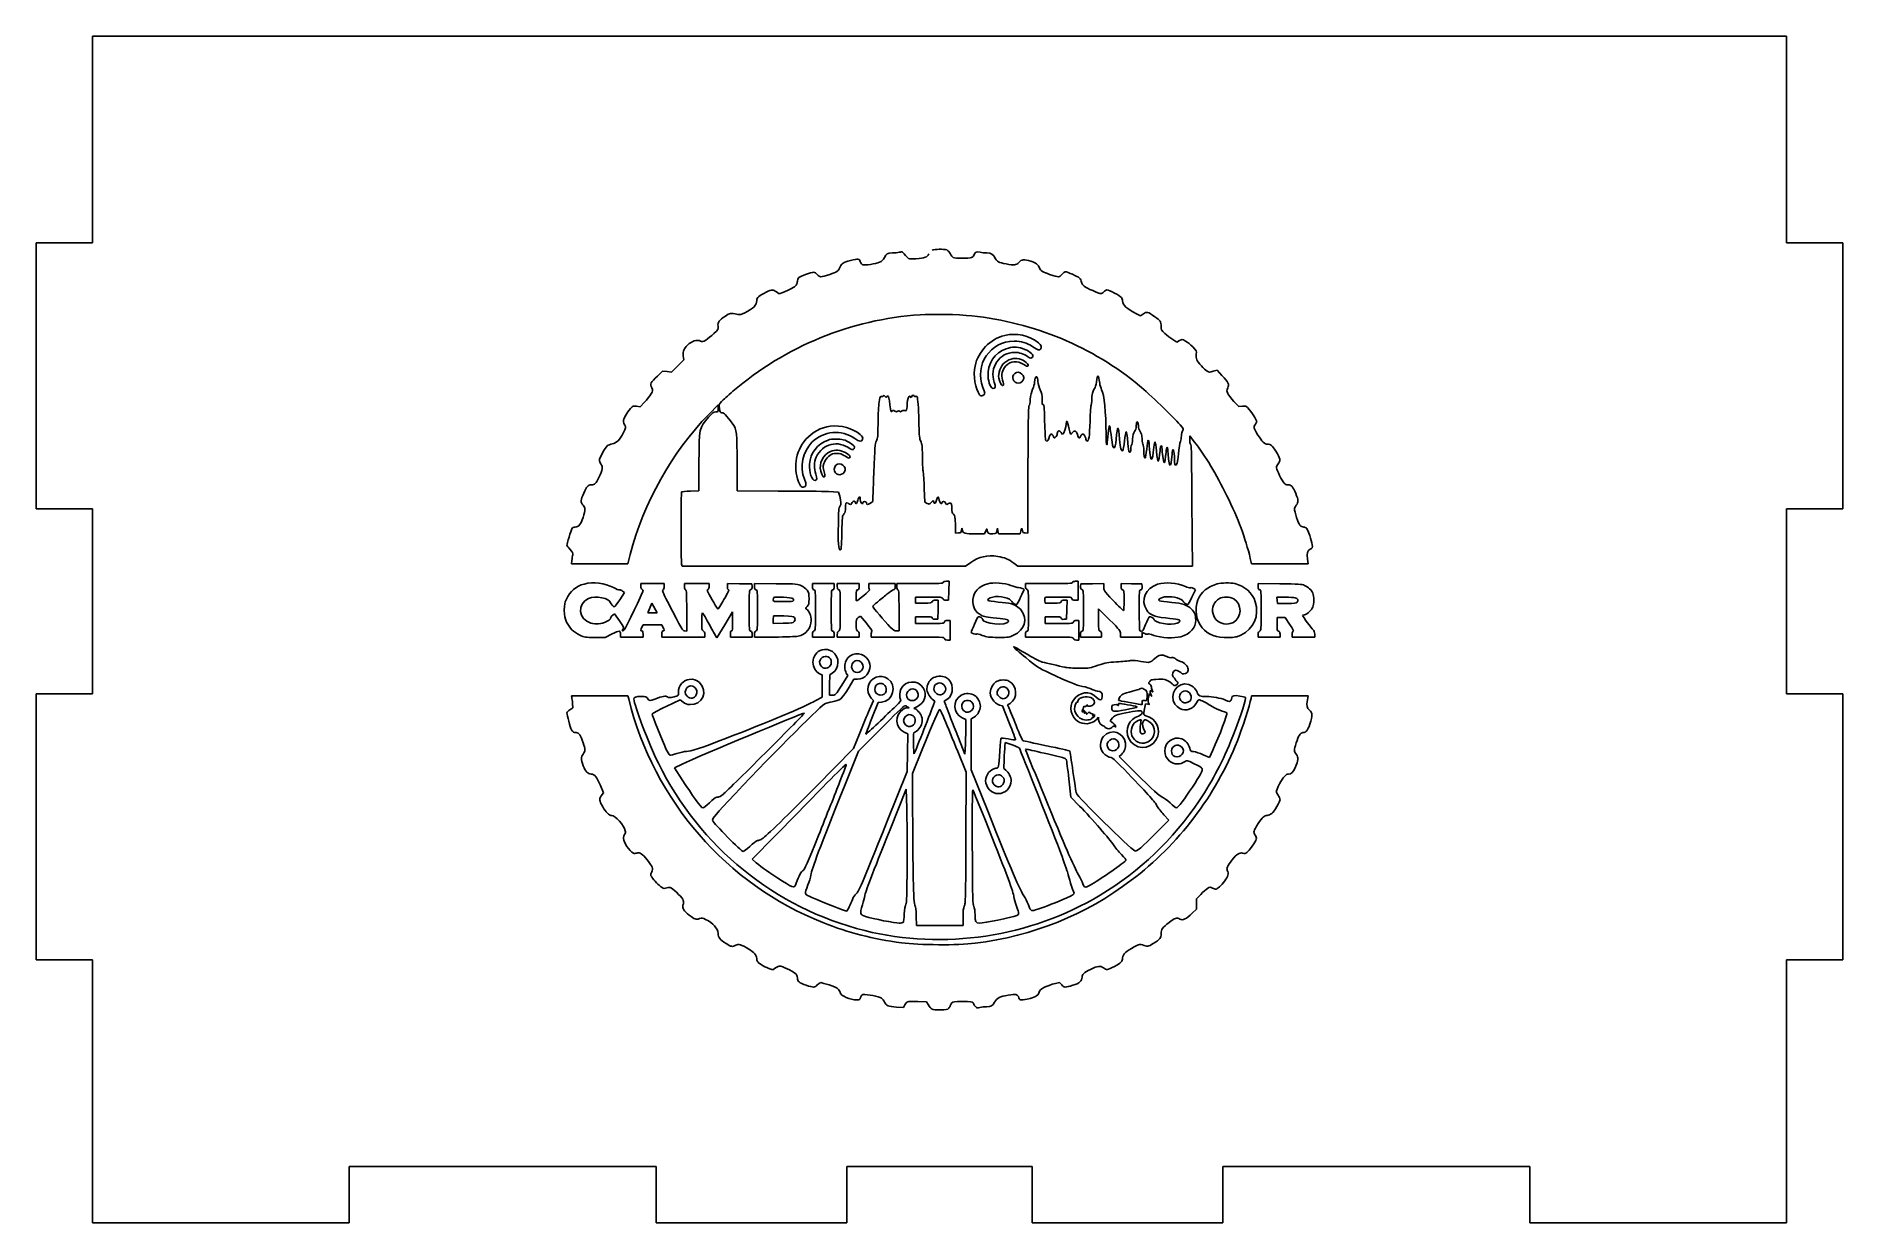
# Model space of a CAD drawing. Extents: x 76.2 to 172.3, y 55 to 118.1.
import ezdxf

# ---------------------------------------------------------------- set-up
doc = ezdxf.new("R2010")
doc.units = 0
doc.layers.get('0').update_dxf_attribs({"linetype": 'CONTINUOUS'})

msp = doc.modelspace()

# ---------------------------------------------------------------- linework, layer by layer
at = {"color": 7}
for p, q in [((92.66924, 118.144762), (79.16934, 118.144762)), ((79.16934, 118.144762), (79.16934, 107.144866)), ((109.319118, 118.144785), (92.66924, 118.144785)), ((92.66924, 118.144785), (92.66924, 118.144762)), ((109.319118, 118.144762), (109.319118, 118.144785)), ((119.169044, 118.144762), (109.319118, 118.144762)), ((129.31897, 118.144785), (119.169044, 118.144785)), ((119.169044, 118.144785), (119.169044, 118.144762)), ((129.31897, 118.144762), (129.31897, 118.144785)), ((139.168896, 118.144762), (129.31897, 118.144762)), ((155.818774, 118.144785), (139.168896, 118.144785)), ((139.168896, 118.144785), (139.168896, 118.144762)), ((155.818774, 118.144762), (155.818774, 118.144785)), ((169.318674, 118.144762), (155.818774, 118.144762)), ((169.318674, 107.144866), (169.318674, 118.144762)), ((79.16934, 107.144866), (76.169363, 107.144866)), ((76.169363, 107.144866), (76.169363, 92.99497)), ((172.318652, 107.144866), (169.318674, 107.144866)), ((172.318652, 92.99497), (172.318652, 107.144866)), ((76.169363, 92.99497), (79.16934, 92.99497)), ((79.16934, 92.99497), (79.16934, 83.145044)), ((169.318674, 83.145044), (169.318674, 92.99497)), ((169.318674, 92.99497), (172.318652, 92.99497)), ((79.16934, 83.145044), (76.169363, 83.145044)), ((76.169363, 83.145044), (76.169363, 68.995147)), ((172.318652, 83.145044), (169.318674, 83.145044)), ((172.318652, 68.995147), (172.318652, 83.145044)), ((76.169363, 68.995147), (79.16934, 68.995147)), ((79.16934, 68.995147), (79.16934, 54.995251)), ((169.318674, 54.995251), (169.318674, 68.995147)), ((169.318674, 68.995147), (172.318652, 68.995147)), ((92.81924, 54.995251), (92.81924, 57.995229)), ((92.81924, 57.995229), (109.169118, 57.995229)), ((109.169118, 57.995229), (109.169118, 54.995251)), ((119.319044, 54.995251), (119.319044, 57.995229)), ((119.319044, 57.995229), (129.16897, 57.995229)), ((129.16897, 57.995229), (129.16897, 54.995251)), ((139.318896, 54.995251), (139.318896, 57.995229)), ((139.318896, 57.995229), (155.668774, 57.995229)), ((155.668774, 57.995229), (155.668774, 54.995251)), ((79.16934, 54.995251), (92.81924, 54.995251)), ((109.169118, 54.995251), (119.319044, 54.995251)), ((129.16897, 54.995251), (139.318896, 54.995251)), ((155.668774, 54.995251), (169.318674, 54.995251))]:
    msp.add_line(p, q, dxfattribs=at)
at = {"color": 0}
for p, q in [((115.718855, 104.430388), (115.566584, 104.53858)), ((115.907189, 104.502516), (115.718855, 104.430388)), ((134.949034, 103.264315), (134.720628, 103.376514)), ((135.097298, 103.3685), (134.949034, 103.264315)), ((136.880467, 101.865829), (136.656068, 102.002072)), ((137.020716, 101.941965), (136.880467, 101.865829)), ((110.609774, 101.136533), (110.637824, 100.920149)), ((109.507815, 100.323087), (109.235331, 100.058617)), ((109.744235, 100.295037), (109.507815, 100.323087)), ((109.980655, 100.266987), (109.744235, 100.295037)), ((110.30924, 100.591564), (109.980655, 100.266987)), ((110.637824, 100.920149), (110.30924, 100.591564)), ((139.012256, 100.37518), (138.807893, 100.311065)), ((139.268712, 100.094681), (139.012256, 100.37518)), ((108.313693, 98.419704), (108.125358, 98.447754)), ((108.550113, 98.668146), (108.313693, 98.419704)), ((111.960174, 98.010978), (112.469078, 98.531903)), ((112.469078, 98.531903), (112.473086, 98.343569)), ((140.174322, 98.427718), (139.913858, 98.708217)), ((140.362656, 98.451761), (140.174322, 98.427718)), ((141.140038, 97.642322), (141.031846, 97.846685)), ((141.051882, 97.502073), (141.140038, 97.642322)), ((137.557671, 96.680613), (137.557671, 96.880969)), ((137.557671, 96.880969), (137.802105, 96.564406)), ((111.443255, 95.442412), (111.431234, 93.951762)), ((113.474866, 93.943748), (113.474866, 95.418369)), ((128.950372, 95.065743), (128.938351, 91.695753)), ((111.431234, 93.951762), (110.99045, 93.935734)), ((115.650734, 93.939741), (113.474866, 93.943748)), ((118.860439, 93.883642), (118.34352, 93.907684)), ((118.932567, 93.66325), (118.860439, 93.883642)), ((123.464622, 93.34268), (123.436572, 94.075984)), ((123.584836, 93.282573), (123.464622, 93.34268)), ((123.905405, 93.438851), (123.805227, 93.330659)), ((123.941469, 93.34268), (123.905405, 93.438851)), ((125.103535, 91.695753), (125.091513, 92.156572)), ((125.251798, 91.707774), (125.103535, 91.695753)), ((125.440133, 91.960223), (125.41609, 91.840009)), ((125.464176, 91.836002), (125.440133, 91.960223)), ((126.646277, 91.659689), (126.197479, 91.659689)), ((126.710391, 91.811959), (126.646277, 91.659689)), ((127.323481, 91.960223), (127.299438, 91.819974)), ((127.35153, 91.811959), (127.323481, 91.960223)), ((127.383588, 91.659689), (127.35153, 91.811959)), ((127.960613, 91.659689), (127.383588, 91.659689)), ((128.537639, 91.659689), (127.960613, 91.659689)), ((128.565688, 91.799938), (128.537639, 91.659689)), ((128.938351, 91.695753), (128.810123, 91.707774)), ((137.701927, 89.936626), (137.689906, 91.471354)), ((107.652518, 90.05684), (107.784753, 90.569752)), ((104.675226, 90.249182), (104.651183, 90.05684)), ((104.651183, 90.05684), (106.149847, 90.05684)), ((106.149847, 90.05684), (107.652518, 90.05684)), ((110.521617, 90.048826), (110.549667, 89.936626)), ((110.549667, 89.936626), (118.087064, 89.936626)), ((118.087064, 89.936626), (125.620453, 89.936626)), ((125.620453, 89.936626), (125.90496, 90.136983)), ((128.201041, 90.096911), (128.40941, 89.936626)), ((128.40941, 89.936626), (133.057673, 89.936626)), ((133.057673, 89.936626), (137.701927, 89.936626)), ((140.783404, 90.34936), (140.855532, 90.05684)), ((140.855532, 90.05684), (142.354196, 90.05684)), ((142.354196, 90.05684), (143.856867, 90.05684)), ((143.856867, 90.05684), (143.828817, 90.317303)), ((107.227762, 88.157464), (107.480211, 88.542147)), ((107.480211, 88.542147), (107.380033, 88.618283)), ((108.966854, 89.014988), (108.345749, 89.014988)), ((108.345749, 89.014988), (108.345749, 88.874739)), ((109.587958, 89.014988), (108.966854, 89.014988)), ((109.587958, 88.870732), (109.587958, 89.014988)), ((111.331056, 89.014988), (110.669881, 89.014988)), ((110.669881, 89.014988), (110.669881, 88.85871)), ((111.992231, 89.014988), (111.331056, 89.014988)), ((111.992231, 88.874739), (111.992231, 89.014988)), ((113.607101, 89.006974), (112.95394, 89.014988)), ((112.95394, 89.014988), (112.95394, 88.85871)), ((114.256255, 88.994953), (113.607101, 89.006974)), ((114.268277, 88.866724), (114.256255, 88.994953)), ((115.550555, 89.006974), (114.396504, 89.023002)), ((114.396504, 89.023002), (114.396504, 88.862718)), ((118.063021, 89.014988), (117.481988, 89.014988)), ((117.481988, 89.014988), (117.481988, 88.85871)), ((118.644054, 89.014988), (118.063021, 89.014988)), ((118.644054, 88.85871), (118.644054, 89.014988)), ((119.385371, 89.014988), (118.804338, 89.014988)), ((118.804338, 89.014988), (118.804338, 88.85871)), ((119.966404, 89.014988), (119.385371, 89.014988)), ((119.966404, 88.85871), (119.966404, 89.014988)), ((121.188576, 89.014988), (120.48733, 89.014988)), ((120.48733, 89.014988), (120.48733, 88.85871)), ((121.889823, 89.014988), (121.188576, 89.014988)), ((121.889823, 88.85871), (121.889823, 89.014988)), ((123.192137, 89.014988), (121.969965, 89.014988)), ((121.969965, 89.014988), (121.969965, 88.85871)), ((124.754915, 89.135202), (124.610659, 89.135202)), ((124.730872, 88.133421), (124.742894, 88.634312)), ((124.742894, 88.634312), (124.754915, 89.135202)), ((130.060345, 89.014988), (128.822144, 89.014988)), ((128.822144, 89.014988), (128.822144, 88.874739)), ((131.62713, 89.135202), (131.48688, 89.135202)), ((131.62713, 88.634312), (131.62713, 89.135202)), ((131.62713, 88.133421), (131.62713, 88.634312)), ((131.767379, 88.994953), (131.755358, 88.866724)), ((132.380469, 89.006974), (131.767379, 88.994953)), ((132.997566, 89.018996), (132.380469, 89.006974)), ((132.985545, 88.838675), (132.997566, 89.018996)), ((134.464173, 89.006974), (133.91119, 89.018996)), ((133.91119, 89.018996), (133.91119, 88.85871)), ((135.013148, 88.994953), (134.464173, 89.006974)), ((135.02517, 88.850696), (135.013148, 88.994953)), ((137.677884, 88.289699), (137.874233, 88.686404)), ((137.874233, 88.686404), (137.774055, 88.754525)), ((142.358203, 89.006974), (141.204152, 89.023002)), ((141.204152, 89.023002), (141.204152, 88.862718)), ((108.71751, 87.451256), (108.934849, 87.96264)), ((108.934849, 87.96264), (109.21611, 87.46404)), ((110.790094, 87.572424), (110.790094, 86.486494)), ((112.817698, 86.815078), (113.234439, 87.512317)), ((113.234439, 87.512317), (113.234439, 87.003413)), ((122.090179, 87.572424), (122.090179, 86.490501)), ((122.971746, 88.133421), (122.971746, 88.293706)), ((122.971746, 88.293706), (123.672992, 88.293706)), ((122.971746, 87.973137), (122.971746, 88.133421)), ((123.392494, 87.973137), (122.971746, 87.973137)), ((124.177889, 88.133421), (124.03764, 88.133421)), ((124.153847, 87.11962), (124.165868, 87.624517)), ((124.165868, 87.624517), (124.177889, 88.133421)), ((124.594631, 88.133421), (124.730872, 88.133421)), ((129.872011, 87.973137), (129.855982, 88.113386)), ((130.284744, 87.973137), (129.872011, 87.973137)), ((131.030068, 88.133421), (130.889819, 88.133421)), ((131.006026, 87.11962), (131.018047, 87.628524)), ((131.018047, 87.628524), (131.030068, 88.133421)), ((131.470852, 88.133421), (131.62713, 88.133421)), ((132.709053, 87.087562), (132.709053, 87.672602)), ((132.709053, 87.672602), (133.290085, 87.091569)), ((142.213947, 88.125407), (142.201925, 88.293706)), ((142.201925, 88.293706), (142.634695, 88.289699)), ((142.225968, 87.9531), (142.213947, 88.125407)), ((142.714837, 87.9531), (142.225968, 87.9531)), ((106.955278, 87.412139), (106.851093, 87.327989)), ((107.211734, 87.027455), (106.955278, 87.412139)), ((108.405856, 86.690857), (108.46997, 86.811071)), ((108.46997, 86.811071), (108.966854, 86.811071)), ((109.21611, 87.46404), (108.71751, 87.451256)), ((108.966854, 86.811071), (109.463737, 86.811071)), ((109.463737, 86.811071), (109.527851, 86.690857)), ((112.400957, 86.121846), (112.817698, 86.815078)), ((115.398285, 86.883199), (115.398285, 87.083555)), ((115.923218, 86.899228), (115.398285, 86.883199)), ((119.918319, 87.199762), (120.034525, 87.283911)), ((120.034525, 87.283911), (120.359102, 86.899228)), ((122.971746, 87.071534), (122.971746, 87.251855)), ((122.971746, 87.251855), (123.408522, 87.251855)), ((122.971746, 86.891214), (122.971746, 87.071534)), ((123.729092, 86.891214), (122.971746, 86.891214)), ((124.017605, 87.115612), (124.153847, 87.11962)), ((124.815022, 87.051498), (124.670765, 87.051498)), ((124.815022, 86.530573), (124.815022, 87.051498)), ((129.863996, 87.071534), (129.863996, 87.251855)), ((129.863996, 87.251855), (130.280737, 87.251855)), ((129.863996, 86.891214), (129.863996, 87.071534)), ((130.609321, 86.891214), (129.863996, 86.891214)), ((130.877798, 87.111605), (131.006026, 87.11962)), ((131.667201, 87.051498), (131.530959, 87.051498)), ((131.667201, 86.530573), (131.667201, 87.051498)), ((142.205933, 86.85515), (142.205933, 87.211783)), ((142.205933, 87.211783), (142.41831, 87.211783)), ((142.41831, 87.211783), (142.630687, 87.211783)), ((142.630687, 87.211783), (142.875122, 86.85515)), ((105.909419, 86.149895), (106.454388, 86.149895)), ((106.454388, 86.149895), (106.819036, 86.334223)), ((107.263826, 86.302167), (107.263826, 86.169932)), ((107.263826, 86.169932), (107.864895, 86.169932)), ((107.864895, 86.169932), (108.465963, 86.169932)), ((108.465963, 86.169932), (108.465963, 86.330216)), ((109.467744, 86.330216), (109.467744, 86.169932)), ((109.467744, 86.169932), (110.609774, 86.169932)), ((110.609774, 86.169932), (111.751804, 86.169932)), ((110.790094, 86.486494), (110.681902, 86.498515)), ((111.751804, 86.169932), (111.751804, 86.310181)), ((112.21663, 86.434402), (112.400957, 86.121846)), ((113.114225, 86.330216), (113.114225, 86.169932)), ((113.114225, 86.169932), (113.695258, 86.169932)), ((113.695258, 86.169932), (114.276291, 86.169932)), ((114.276291, 86.169932), (114.276291, 86.314188)), ((114.396504, 86.310181), (114.396504, 86.169932)), ((114.396504, 86.169932), (115.458392, 86.169932)), ((117.481988, 86.310181), (117.481988, 86.169932)), ((117.481988, 86.169932), (118.063021, 86.169932)), ((118.063021, 86.169932), (118.644054, 86.169932)), ((118.644054, 86.169932), (118.644054, 86.314188)), ((118.804338, 86.310181), (118.804338, 86.169932)), ((118.804338, 86.169932), (119.385371, 86.169932)), ((119.385371, 86.169932), (119.966404, 86.169932)), ((119.966404, 86.169932), (119.966404, 86.310181)), ((120.607543, 86.302167), (120.607543, 86.169932)), ((120.607543, 86.169932), (122.546991, 86.169932)), ((122.090179, 86.490501), (121.957944, 86.490501)), ((124.670765, 86.009646), (124.815022, 86.009646)), ((124.815022, 86.009646), (124.815022, 86.530573)), ((128.822144, 86.314188), (128.822144, 86.169932)), ((128.822144, 86.169932), (130.088395, 86.169932)), ((131.530959, 86.009646), (131.667201, 86.009646)), ((131.667201, 86.009646), (131.667201, 86.530573)), ((131.747344, 86.314188), (131.747344, 86.169932)), ((131.747344, 86.169932), (132.308341, 86.169932)), ((132.308341, 86.169932), (132.869338, 86.169932)), ((132.869338, 86.169932), (132.869338, 86.314188)), ((133.871118, 86.342237), (133.871118, 86.169932)), ((133.871118, 86.169932), (134.452151, 86.169932)), ((134.452151, 86.169932), (135.033184, 86.169932)), ((135.033184, 86.286138), (135.033184, 86.406352)), ((135.033184, 86.406352), (135.169426, 86.350252)), ((135.033184, 86.169932), (135.033184, 86.286138)), ((141.204152, 86.310181), (141.204152, 86.169932)), ((141.204152, 86.169932), (141.785185, 86.169932)), ((141.785185, 86.169932), (142.366217, 86.169932)), ((142.366217, 86.169932), (142.366217, 86.314188)), ((143.007357, 86.310181), (143.007357, 86.169932)), ((143.007357, 86.169932), (143.608425, 86.169932)), ((143.608425, 86.169932), (144.209494, 86.169932)), ((144.209494, 86.169932), (144.209494, 86.322202)), ((117.862665, 84.218463), (118.002914, 84.150342)), ((118.002914, 84.150342), (118.002914, 83.561295)), ((118.395612, 83.621402), (118.407633, 84.162363)), ((118.407633, 84.162363), (118.535862, 84.242506)), ((119.365336, 84.126299), (119.040759, 83.60938)), ((119.285193, 84.254527), (119.365336, 84.126299)), ((119.381364, 83.417039), (119.69392, 83.925943)), ((119.69392, 83.925943), (119.87424, 83.925943)), ((106.157861, 83.044376), (104.659197, 83.044376)), ((104.659197, 83.044376), (104.675226, 82.956219)), ((107.660532, 83.044376), (106.157861, 83.044376)), ((107.70461, 82.876077), (107.660532, 83.044376)), ((109.69615, 82.471357), (110.445482, 82.836006)), ((110.445482, 82.836006), (110.597752, 82.711785)), ((118.002914, 82.968241), (117.670323, 82.78792)), ((118.002914, 83.561295), (118.002914, 82.968241)), ((120.731765, 82.791928), (120.51538, 82.307066)), ((120.615558, 82.916148), (120.731765, 82.791928)), ((120.643608, 81.846246), (120.988221, 82.691749)), ((120.988221, 82.691749), (121.160526, 82.703771)), ((123.85732, 82.868062), (123.989555, 82.755863)), ((123.989555, 82.755863), (123.901398, 82.507421)), ((124.49846, 82.75987), (124.634701, 82.84402)), ((124.578602, 82.535471), (124.49846, 82.75987)), ((135.377797, 83.036362), (135.401839, 83.160583)), ((135.401839, 83.160583), (135.477974, 83.072426)), ((140.851525, 83.044376), (140.823476, 82.90012)), ((142.354196, 83.044376), (140.851525, 83.044376)), ((143.856867, 83.044376), (142.354196, 83.044376)), ((143.82481, 82.836006), (143.856867, 83.044376)), ((104.739339, 82.403236), (104.579055, 82.303058)), ((104.715297, 82.63565), (104.739339, 82.403236)), ((122.63114, 82.407244), (122.526956, 82.403236)), ((122.530962, 82.463343), (122.63114, 82.407244)), ((125.456162, 81.874296), (125.652511, 81.782133)), ((125.652511, 81.782133), (125.648504, 81.38142)), ((125.937016, 81.822203), (126.093294, 81.91036)), ((125.937016, 80.459782), (125.937016, 81.822203)), ((127.43568, 82.5515), (127.587951, 82.499407)), ((127.587951, 82.499407), (127.948592, 81.609826)), ((127.860435, 82.555507), (128.000684, 82.63565)), ((127.936571, 82.41125), (127.860435, 82.555507)), ((132.572811, 81.766104), (132.709053, 81.898339)), ((132.709053, 81.898339), (132.709053, 81.770111)), ((135.157405, 82.355151), (135.201483, 82.611607)), ((135.201483, 82.611607), (135.329711, 82.591571)), ((119.982432, 81.024787), (119.66587, 80.231376)), ((119.926333, 80.099141), (121.136484, 81.309292)), ((122.362663, 81.112943), (122.550998, 81.020779)), ((122.550998, 81.020779), (122.538977, 80.018998)), ((125.596411, 79.942864), (125.127577, 81.124964)), ((119.66587, 80.231376), (117.682345, 78.223808)), ((119.181008, 78.23583), (119.926333, 80.099141)), ((122.538977, 80.018998), (122.526956, 79.021225)), ((122.811461, 78.901011), (123.32838, 80.183291)), ((125.215734, 80.079105), (125.660525, 78.977147)), ((125.620453, 80.459782), (125.596411, 79.942864)), ((125.937016, 79.097361), (125.937016, 80.459782)), ((127.724193, 80.347583), (127.744229, 80.551946)), ((127.744229, 80.551946), (128.10487, 80.431732)), ((133.79899, 79.810629), (133.935233, 79.926835)), ((134.628464, 78.989168), (133.79899, 79.810629)), ((138.607537, 79.762543), (138.270939, 79.9068)), ((138.787857, 80.151233), (138.607537, 79.762543)), ((110.148954, 79.217574), (110.557681, 79.409916)), ((110.557681, 78.56842), (110.148954, 79.217574)), ((122.526956, 79.021225), (121.465068, 76.372518)), ((122.815468, 76.857379), (122.811461, 78.901011)), ((125.660525, 78.977147), (125.648504, 75.490951)), ((126.794541, 76.95355), (125.937016, 79.097361)), ((127.660079, 79.165481), (127.680114, 79.650343)), ((127.776285, 79.081332), (127.660079, 79.165481)), ((106.197932, 78.263879), (106.35421, 77.875189)), ((121.617338, 75.935741), (122.470855, 78.06753)), ((122.470855, 78.06753), (122.502913, 77.057736)), ((131.126239, 78.616506), (131.234432, 77.654797)), ((106.35421, 77.875189), (106.246018, 77.718911)), ((131.234432, 77.654797), (131.703265, 77.173942)), ((114.276291, 74.340907), (116.680564, 76.80128)), ((136.451705, 76.428617), (135.810566, 75.783471)), ((136.183228, 76.709116), (136.451705, 76.428617)), ((114.488668, 74.160586), (114.276291, 74.340907)), ((137.918312, 72.229153), (138.146718, 72.46958)), ((137.918312, 71.964683), (137.918312, 72.229153)), ((123.019832, 70.822653), (123.00781, 71.315529)), ((125.496233, 71.263437), (125.496233, 70.822653)), ((137.685899, 71.4678), (137.918312, 71.696206)), ((137.918312, 71.696206), (137.918312, 71.964683)), ((124.258032, 70.822653), (123.019832, 70.822653)), ((125.496233, 70.822653), (124.258032, 70.822653)), ((115.161864, 68.534587), (115.370235, 68.454444)), ((115.370235, 68.454444), (115.522505, 68.558629)), ((130.420986, 67.741176), (130.637371, 67.793269)), ((130.637371, 67.793269), (130.745563, 67.665041)), ((121.961951, 66.478933), (122.330606, 66.45489)), ((122.330606, 66.45489), (122.398727, 66.595139)), ((123.09196, 66.767446), (123.548772, 66.755424)), ((123.548772, 66.755424), (123.636928, 66.615175))]:
    msp.add_line(p, q, dxfattribs=at)
for points in [[(124.630695, 106.766539), (124.486438, 106.82264), (123.973526, 106.814625), (123.853312, 106.754518)], [(124.815022, 106.570191), (124.766936, 106.658347), (124.686794, 106.746504), (124.630695, 106.766539)], [(118.964624, 105.864937), (118.87246, 105.65256), (118.780296, 105.584439), (118.403627, 105.468232)], [(119.513599, 106.201535), (119.088845, 106.093343), (119.052781, 106.073307), (118.964624, 105.864937)], [(120.030518, 106.145436), (119.95839, 106.309727), (119.942362, 106.313735), (119.513599, 106.201535)], [(120.154739, 105.977137), (120.118675, 105.989158), (120.062575, 106.065293), (120.030518, 106.145436)], [(121.052334, 106.113379), (120.859992, 106.033236), (120.246902, 105.941072), (120.154739, 105.977137)], [(121.30879, 106.365828), (121.236662, 106.221571), (121.176555, 106.161464), (121.052334, 106.113379)], [(121.741559, 106.606255), (121.457054, 106.606255), (121.42099, 106.582212), (121.30879, 106.365828)], [(122.106208, 106.642319), (122.018051, 106.62629), (121.857766, 106.606255), (121.741559, 106.606255)], [(122.53497, 106.369834), (122.242449, 106.702426), (122.270499, 106.68239), (122.106208, 106.642319)], [(122.983767, 106.301713), (122.63114, 106.277671), (122.615112, 106.281678), (122.53497, 106.369834)], [(123.676999, 106.55817), (123.584836, 106.377849), (123.484658, 106.337778), (122.983767, 106.301713)], [(124.9713, 106.365828), (124.931229, 106.38987), (124.859101, 106.482034), (124.815022, 106.570191)], [(125.949038, 106.36182), (125.816803, 106.313735), (125.067471, 106.317742), (124.9713, 106.365828)], [(126.093294, 106.518098), (126.065244, 106.453984), (126.001131, 106.381856), (125.949038, 106.36182)], [(126.401842, 106.642319), (126.205494, 106.690405), (126.157408, 106.670368), (126.093294, 106.518098)], [(126.770498, 106.606255), (126.654291, 106.606255), (126.489999, 106.62629), (126.401842, 106.642319)], [(127.22731, 106.293699), (127.095075, 106.542141), (127.002911, 106.606255), (126.770498, 106.606255)], [(127.792314, 106.021215), (127.395609, 106.105364), (127.303445, 106.149443), (127.22731, 106.293699)], [(128.461503, 106.105364), (128.305226, 105.94508), (128.217069, 105.933058), (127.792314, 106.021215)], [(129.110657, 106.165471), (128.733987, 106.281678), (128.621788, 106.273663), (128.461503, 106.105364)], [(129.559455, 105.816851), (129.51137, 105.977137), (129.37112, 106.085329), (129.110657, 106.165471)], [(130.100417, 105.468232), (129.767825, 105.572417), (129.603533, 105.676602), (129.559455, 105.816851)], [(116.61645, 104.891206), (116.552336, 104.799043), (116.239781, 104.626736), (115.907189, 104.502516)], [(116.680564, 105.107591), (116.680564, 105.03947), (116.652514, 104.939292), (116.61645, 104.891206)], [(117.105319, 105.45621), (116.768721, 105.344011), (116.680564, 105.271883), (116.680564, 105.107591)], [(117.738444, 105.464225), (117.582166, 105.620503), (117.59018, 105.620503), (117.105319, 105.45621)], [(118.403627, 105.468232), (117.878693, 105.30394), (117.898729, 105.30394), (117.738444, 105.464225)], [(130.753577, 105.464225), (130.613328, 105.30394), (130.633363, 105.30394), (130.100417, 105.468232)], [(130.933897, 105.604474), (130.905848, 105.604474), (130.825705, 105.54036), (130.753577, 105.464225)], [(131.695251, 105.271883), (131.619115, 105.360039), (131.050105, 105.604474), (130.933897, 105.604474)], [(131.807451, 105.055499), (131.791422, 105.12362), (131.743336, 105.223798), (131.695251, 105.271883)], [(131.9477, 104.831099), (131.883585, 104.883192), (131.819472, 104.98337), (131.807451, 105.055499)], [(132.841288, 104.442409), (132.737102, 104.442409), (132.059899, 104.734928), (131.9477, 104.831099)], [(114.516718, 104.077761), (114.516718, 103.825312), (114.364448, 103.669034), (113.879586, 103.420593)], [(115.017608, 104.518544), (114.656967, 104.350245), (114.516718, 104.226024), (114.516718, 104.077761)], [(115.566584, 104.53858), (115.374242, 104.670815), (115.334171, 104.670815), (115.017608, 104.518544)], [(132.989551, 104.542587), (132.937459, 104.486487), (132.873345, 104.442409), (132.841288, 104.442409)], [(133.15785, 104.642765), (133.11778, 104.642765), (133.041644, 104.598687), (132.989551, 104.542587)], [(133.927218, 104.234038), (133.859097, 104.334217), (133.274057, 104.642765), (133.15785, 104.642765)], [(133.991332, 104.053718), (133.991332, 104.105811), (133.963282, 104.185953), (133.927218, 104.234038)], [(134.720628, 103.376514), (134.199703, 103.63297), (133.991332, 103.825312), (133.991332, 104.053718)], [(112.849755, 103.248286), (112.513157, 103.027894), (112.425, 102.911688), (112.461064, 102.711332)], [(113.518945, 103.336443), (113.094189, 103.412578), (113.106211, 103.412578), (112.849755, 103.248286)], [(113.250467, 99.245171), (116.055453, 101.649445), (119.517606, 103.063958), (123.212173, 103.320415)], [(113.879586, 103.420593), (113.711286, 103.336443), (113.631144, 103.320415), (113.518945, 103.336443)], [(123.212173, 103.320415), (123.873349, 103.364493), (125.227756, 103.336443), (125.961059, 103.260308)], [(125.961059, 103.260308), (129.278956, 102.911688), (132.384476, 101.617388), (134.892935, 99.537691)], [(135.702373, 103.21623), (135.329711, 103.4807), (135.273611, 103.496728), (135.097298, 103.3685)], [(136.034964, 102.699311), (136.034964, 102.947752), (135.9989, 103.003852), (135.702373, 103.21623)], [(111.527405, 101.913915), (111.315027, 102.010086), (111.086621, 101.937957), (110.83818, 101.701537)], [(111.807903, 101.974021), (111.655633, 101.881858), (111.611555, 101.873843), (111.527405, 101.913915)], [(112.236666, 102.314627), (112.100423, 102.186399), (111.904074, 102.030121), (111.807903, 101.974021)], [(112.461064, 102.711332), (112.485107, 102.555054), (112.477093, 102.543033), (112.236666, 102.314627)], [(127.712171, 102.222463), (126.942804, 102.034128), (126.305671, 101.37696), (126.137372, 100.591564)], [(129.515376, 101.829765), (129.0225, 102.214449), (128.321254, 102.366719), (127.712171, 102.222463)], [(136.23532, 102.326648), (136.050993, 102.502962), (136.034964, 102.531012), (136.034964, 102.699311)], [(136.656068, 102.002072), (136.535854, 102.0742), (136.343513, 102.222463), (136.23532, 102.326648)], [(137.337279, 101.921929), (137.160965, 102.0181), (137.156959, 102.0181), (137.020716, 101.941965)], [(137.721963, 101.609373), (137.609763, 101.729587), (137.43345, 101.869837), (137.337279, 101.921929)], [(110.83818, 101.701537), (110.629809, 101.509196), (110.581724, 101.384974), (110.609774, 101.136533)], [(126.55812, 99.453542), (126.08528, 100.635642), (126.946811, 101.917922), (128.213062, 101.917922)], [(127.796321, 101.513202), (127.195252, 101.324868), (126.782519, 100.691743), (126.826597, 100.038581)], [(127.159188, 99.726026), (126.87869, 100.503407), (127.431673, 101.316854), (128.245119, 101.316854)], [(128.060791, 100.960219), (127.720186, 100.856034), (127.495787, 100.6116), (127.415644, 100.258973)], [(128.669874, 101.51721), (128.349304, 101.617388), (128.112884, 101.617388), (127.796321, 101.513202)], [(128.854201, 100.775892), (128.645831, 100.968234), (128.333276, 101.040362), (128.060791, 100.960219)], [(128.213062, 101.917922), (128.613774, 101.917922), (128.874237, 101.837779), (129.206828, 101.617388)], [(128.245119, 101.316854), (128.489553, 101.316854), (128.746009, 101.232704), (128.930337, 101.092454)], [(129.210835, 101.104476), (129.250906, 101.208661), (128.970408, 101.425046), (128.669874, 101.51721)], [(128.930337, 101.092454), (129.074593, 100.984262), (129.166757, 100.988269), (129.210835, 101.104476)], [(129.206828, 101.617388), (129.491333, 101.425046), (129.539419, 101.409017), (129.615555, 101.485153)], [(129.615555, 101.485153), (129.707718, 101.577316), (129.667647, 101.705544), (129.515376, 101.829765)], [(137.910298, 101.220683), (137.926326, 101.380967), (137.918312, 101.40501), (137.721963, 101.609373)], [(137.942354, 100.920149), (137.910298, 100.992277), (137.898276, 101.120504), (137.910298, 101.220683)], [(109.235331, 100.058617), (108.866676, 99.701983), (108.834619, 99.637869), (108.926782, 99.437513)], [(126.137372, 100.591564), (126.02918, 100.106702), (126.149394, 99.34535), (126.373793, 99.064851)], [(126.826597, 100.038581), (126.85064, 99.701983), (126.982875, 99.393435), (127.099082, 99.393435)], [(127.415644, 100.258973), (127.375573, 100.082659), (127.37958, 100.010531), (127.43568, 99.818189)], [(127.603979, 99.830211), (127.515823, 100.142766), (127.567915, 100.379187), (127.776285, 100.595572)], [(127.776285, 100.595572), (128.036748, 100.868056), (128.373346, 100.892098), (128.725973, 100.6677)], [(128.245119, 100.190852), (128.036748, 100.02656), (128.168983, 99.673933), (128.441468, 99.673933)], [(128.629802, 100.154788), (128.485546, 100.295037), (128.389375, 100.307059), (128.245119, 100.190852)], [(128.725973, 99.922375), (128.746009, 100.010531), (128.725973, 100.05461), (128.629802, 100.154788)], [(128.725973, 100.6677), (128.866222, 100.579543), (128.926329, 100.563514), (128.958387, 100.595572)], [(128.958387, 100.595572), (128.990443, 100.627628), (128.962393, 100.675714), (128.854201, 100.775892)], [(129.423213, 100.014539), (129.367113, 100.050603), (129.302999, 99.894325), (129.302999, 99.726026)], [(129.483319, 99.76209), (129.471298, 99.890318), (129.443248, 100.002517), (129.423213, 100.014539)], [(132.76916, 99.669926), (132.705046, 100.162802), (132.65696, 100.182838), (132.592846, 99.738047)], [(138.491331, 100.315073), (138.331045, 100.411244), (138.002461, 100.775892), (137.942354, 100.920149)], [(138.807893, 100.311065), (138.619558, 100.246952), (138.599523, 100.246952), (138.491331, 100.315073)], [(139.585275, 99.425492), (139.665417, 99.629855), (139.629353, 99.701983), (139.268712, 100.094681)], [(108.890718, 99.096907), (108.834619, 99.000736), (108.678341, 98.804388), (108.550113, 98.668146)], [(108.926782, 99.437513), (108.994903, 99.277228), (108.994903, 99.277228), (108.890718, 99.096907)], [(112.637377, 98.700202), (112.713513, 98.776338), (112.985997, 99.020773), (113.250467, 99.245171)], [(121.348862, 98.972687), (121.304783, 99.028787), (121.276733, 99.036801), (121.256697, 99.004744)], [(126.373793, 99.064851), (126.437906, 98.984709), (126.461949, 98.980701), (126.554113, 99.024779)], [(126.554113, 99.024779), (126.682341, 99.080879), (126.682341, 99.140986), (126.55812, 99.453542)], [(127.099082, 99.393435), (127.223303, 99.393435), (127.239331, 99.49762), (127.159188, 99.726026)], [(127.43568, 99.818189), (127.495787, 99.60982), (127.583944, 99.505634), (127.648058, 99.565741)], [(127.648058, 99.565741), (127.660079, 99.581769), (127.640043, 99.697976), (127.603979, 99.830211)], [(128.441468, 99.673933), (128.561682, 99.673933), (128.693917, 99.79014), (128.725973, 99.922375)], [(129.198814, 99.353364), (129.130692, 99.2051), (129.090622, 99.036801), (129.074593, 98.812402)], [(129.302999, 99.726026), (129.302999, 99.641876), (129.254914, 99.473577), (129.198814, 99.353364)], [(129.607541, 99.317299), (129.555448, 99.437513), (129.499348, 99.637869), (129.483319, 99.76209)], [(129.703711, 98.804388), (129.703711, 99.032794), (129.679669, 99.153008), (129.607541, 99.317299)], [(132.496675, 99.397442), (132.408519, 99.305278), (132.348412, 99.044815), (132.348412, 98.784352)], [(132.592846, 99.738047), (132.572811, 99.589783), (132.528733, 99.437513), (132.496675, 99.397442)], [(132.873345, 99.329321), (132.829267, 99.41347), (132.781181, 99.565741), (132.76916, 99.669926)], [(133.109765, 97.001183), (133.105758, 98.079099), (133.00558, 99.084886), (132.873345, 99.329321)], [(134.892935, 99.537691), (135.385811, 99.128965), (136.684118, 97.874735), (137.044759, 97.462002)], [(139.585275, 99.128965), (139.525168, 99.257193), (139.525168, 99.281235), (139.585275, 99.425492)], [(139.913858, 98.708217), (139.769602, 98.864495), (139.621339, 99.052829), (139.585275, 99.128965)], [(107.800781, 98.32754), (107.616453, 98.131191), (107.424112, 97.794593), (107.424112, 97.662358)], [(108.125358, 98.447754), (107.949044, 98.475804), (107.933016, 98.471796), (107.800781, 98.32754)], [(112.336843, 98.151227), (112.21663, 98.151227), (112.168544, 98.115163), (111.952159, 97.866721)], [(112.473086, 98.343569), (112.473086, 98.151227), (112.473086, 98.151227), (112.336843, 98.151227)], [(112.529185, 98.335555), (112.505142, 98.547932), (112.50915, 98.563961), (112.637377, 98.700202)], [(112.665427, 98.107149), (112.565249, 98.111155), (112.557235, 98.127184), (112.529185, 98.335555)], [(113.24646, 97.502073), (112.881812, 97.990942), (112.77362, 98.107149), (112.665427, 98.107149)], [(121.024285, 98.571975), (120.996235, 98.351583), (120.972192, 97.858707), (120.972192, 97.47803)], [(121.148505, 98.964672), (121.076377, 98.972687), (121.064355, 98.932616), (121.024285, 98.571975)], [(121.256697, 99.004744), (121.240669, 98.980701), (121.192584, 98.960666), (121.148505, 98.964672)], [(121.433011, 98.944637), (121.42099, 98.908573), (121.396947, 98.916587), (121.348862, 98.972687)], [(121.489111, 98.992723), (121.469075, 98.992723), (121.445033, 98.96868), (121.433011, 98.944637)], [(121.609324, 98.519882), (121.57326, 98.864495), (121.541203, 98.992723), (121.489111, 98.992723)], [(121.729538, 98.191298), (121.669431, 98.095127), (121.641381, 98.17527), (121.609324, 98.519882)], [(121.86578, 98.195305), (121.781631, 98.239384), (121.757588, 98.239384), (121.729538, 98.191298)], [(122.022058, 98.183284), (121.981987, 98.151227), (121.941915, 98.151227), (121.86578, 98.195305)], [(122.122236, 98.183284), (122.086172, 98.219348), (122.062129, 98.219348), (122.022058, 98.183284)], [(122.226421, 98.191298), (122.182343, 98.151227), (122.154293, 98.151227), (122.122236, 98.183284)], [(122.386706, 98.215341), (122.330606, 98.231369), (122.262485, 98.219348), (122.226421, 98.191298)], [(122.506919, 98.343569), (122.482877, 98.207326), (122.470855, 98.195305), (122.386706, 98.215341)], [(122.530962, 98.640095), (122.530962, 98.559953), (122.518941, 98.423711), (122.506919, 98.343569)], [(122.659191, 98.992723), (122.60309, 98.992723), (122.530962, 98.796373), (122.530962, 98.640095)], [(122.691247, 98.952651), (122.691247, 98.976694), (122.675219, 98.992723), (122.659191, 98.992723)], [(122.731319, 98.91258), (122.711283, 98.91258), (122.691247, 98.932616), (122.691247, 98.952651)], [(122.771389, 98.972687), (122.771389, 98.94063), (122.755362, 98.91258), (122.731319, 98.91258)], [(122.831496, 99.032794), (122.79944, 99.032794), (122.771389, 99.004744), (122.771389, 98.972687)], [(122.891603, 98.988715), (122.891603, 99.012758), (122.863554, 99.032794), (122.831496, 99.032794)], [(122.971746, 98.972687), (122.923661, 98.956658), (122.891603, 98.964672), (122.891603, 98.988715)], [(123.067917, 98.904566), (123.051888, 98.976694), (123.031853, 98.992723), (122.971746, 98.972687)], [(123.152067, 97.44998), (123.140045, 98.11917), (123.103981, 98.724245), (123.067917, 98.904566)], [(129.006472, 98.463782), (128.974415, 98.443747), (128.958387, 97.453988), (128.950372, 95.065743)], [(129.074593, 98.812402), (129.062572, 98.636089), (129.030515, 98.479811), (129.006472, 98.463782)], [(129.755804, 98.547932), (129.711725, 98.511868), (129.703711, 98.555946), (129.703711, 98.804388)], [(129.839953, 97.646329), (129.81591, 98.431726), (129.803889, 98.583996), (129.755804, 98.547932)], [(132.316355, 98.535911), (132.296319, 98.523889), (132.268269, 98.127184), (132.256248, 97.654343)], [(132.348412, 98.784352), (132.348412, 98.660132), (132.332383, 98.547932), (132.316355, 98.535911)], [(140.739326, 98.263427), (140.550991, 98.475804), (140.550991, 98.475804), (140.362656, 98.451761)], [(141.031846, 97.846685), (140.971739, 97.958885), (140.839504, 98.147219), (140.739326, 98.263427)], [(107.424112, 97.662358), (107.424112, 97.606258), (107.456168, 97.502073), (107.492232, 97.437959)], [(107.492232, 97.437959), (107.560354, 97.321753), (107.556347, 97.313739), (107.424112, 97.045261)], [(107.784753, 90.569752), (108.481992, 93.282573), (110.020727, 96.023445), (111.960174, 98.010978)], [(111.952159, 97.866721), (111.451269, 97.285688), (111.459283, 97.317745), (111.443255, 95.442412)], [(113.474866, 95.418369), (113.470859, 97.03324), (113.450824, 97.229589), (113.24646, 97.502073)], [(118.423662, 97.385867), (117.954829, 97.329767), (117.473974, 97.069304), (117.137376, 96.696641)], [(117.457945, 96.53235), (118.075042, 97.145439), (119.032744, 97.229589), (119.729984, 96.732706)], [(120.022504, 96.941076), (119.625799, 97.285688), (119.008702, 97.457995), (118.423662, 97.385867)], [(120.972192, 97.47803), (120.968184, 96.868948), (120.96017, 96.760756), (120.884035, 96.604478)], [(123.248238, 96.588449), (123.176109, 96.744727), (123.164088, 96.864941), (123.152067, 97.44998)], [(129.892046, 96.644549), (129.880025, 96.676606), (129.855982, 97.129411), (129.839953, 97.646329)], [(130.713506, 97.049268), (130.645385, 97.193525), (130.529178, 97.165475), (130.51315, 97.001183)], [(130.98599, 97.522108), (130.981983, 97.341788), (130.865777, 96.981147), (130.801662, 96.961112)], [(131.078154, 97.522108), (131.046097, 97.690408), (130.98599, 97.694415), (130.98599, 97.522108)], [(131.210389, 96.989162), (131.18234, 97.065296), (131.106204, 97.373845), (131.078154, 97.522108)], [(131.587059, 96.945083), (131.530959, 97.153453), (131.434788, 97.18551), (131.318581, 97.045261)], [(132.256248, 97.654343), (132.232205, 96.820863), (132.192134, 96.568414), (132.091956, 96.600471)], [(133.266043, 97.353809), (133.246007, 97.305724), (133.217957, 97.069304), (133.205936, 96.828876)], [(133.322143, 97.32576), (133.2981, 97.437959), (133.294093, 97.437959), (133.266043, 97.353809)], [(133.394271, 96.764762), (133.366221, 97.00519), (133.334164, 97.257638), (133.322143, 97.32576)], [(133.82704, 96.692634), (133.758919, 97.474023), (133.710833, 97.474023), (133.64672, 96.688627)], [(134.271831, 96.476249), (134.227752, 96.929055), (134.191688, 97.125403), (134.167645, 97.097354)], [(134.712614, 97.365831), (134.712614, 97.285688), (134.67655, 97.177496), (134.628464, 97.109375)], [(134.736657, 97.566187), (134.724635, 97.530123), (134.712614, 97.441966), (134.712614, 97.365831)], [(134.832828, 97.405902), (134.832828, 97.59023), (134.780735, 97.678386), (134.736657, 97.566187)], [(134.916977, 97.109375), (134.860878, 97.189517), (134.832828, 97.285688), (134.832828, 97.405902)], [(137.044759, 97.462002), (137.233094, 97.24161), (137.241108, 97.229589), (137.181002, 97.141432)], [(137.181002, 97.141432), (137.144937, 97.093347), (137.116887, 96.973133), (137.116887, 96.876962)], [(141.188123, 96.917033), (140.959717, 97.277674), (140.947696, 97.333774), (141.051882, 97.502073)], [(106.566587, 96.344014), (106.462402, 96.263872), (106.141833, 95.674825), (106.141833, 95.566633)], [(106.831057, 96.444193), (106.734886, 96.428164), (106.61868, 96.384086), (106.566587, 96.344014)], [(107.424112, 97.045261), (107.23177, 96.668591), (107.043435, 96.480257), (106.831057, 96.444193)], [(117.137376, 96.696641), (116.56035, 96.055502), (116.424108, 95.045707), (116.804785, 94.292368)], [(117.06124, 94.564852), (116.788756, 95.25007), (116.945034, 96.015431), (117.457945, 96.53235)], [(118.31547, 96.652563), (117.734437, 96.444193), (117.369789, 95.967345), (117.329718, 95.36227)], [(117.686351, 95.746953), (118.014936, 96.464228), (118.856431, 96.668591), (119.481542, 96.18373)], [(119.124909, 96.668591), (118.92856, 96.724692), (118.491783, 96.716677), (118.31547, 96.652563)], [(119.717962, 96.279901), (119.705941, 96.376072), (119.357321, 96.604478), (119.124909, 96.668591)], [(119.481542, 96.18373), (119.597749, 96.091566), (119.737998, 96.147666), (119.717962, 96.279901)], [(119.729984, 96.732706), (119.974418, 96.556392), (120.114667, 96.544371), (120.150732, 96.696641)], [(120.150732, 96.696641), (120.174774, 96.788805), (120.154739, 96.824869), (120.022504, 96.941076)], [(120.884035, 96.604478), (120.811907, 96.440185), (120.799885, 96.279901), (120.747793, 94.913472)], [(123.332387, 95.803053), (123.332387, 96.327986), (123.320366, 96.432171), (123.248238, 96.588449)], [(130.068359, 96.732706), (130.04031, 96.600471), (129.92811, 96.544371), (129.892046, 96.644549)], [(130.204601, 96.961112), (130.136481, 96.989162), (130.108431, 96.945083), (130.068359, 96.732706)], [(130.308786, 96.83689), (130.288751, 96.892991), (130.240666, 96.94909), (130.204601, 96.961112)], [(130.424993, 96.808841), (130.348858, 96.74072), (130.344851, 96.74072), (130.308786, 96.83689)], [(130.51315, 97.001183), (130.505136, 96.933061), (130.465064, 96.844905), (130.424993, 96.808841)], [(130.801662, 96.961112), (130.77762, 96.953098), (130.737549, 96.993168), (130.713506, 97.049268)], [(131.318581, 97.045261), (131.25046, 96.961112), (131.226418, 96.945083), (131.210389, 96.989162)], [(131.743336, 96.840898), (131.695251, 96.716677), (131.639152, 96.752741), (131.587059, 96.945083)], [(132.023835, 96.744727), (131.971742, 97.001183), (131.823479, 97.049268), (131.743336, 96.840898)], [(132.091956, 96.600471), (132.067913, 96.608485), (132.035857, 96.672599), (132.023835, 96.744727)], [(133.141822, 96.388093), (133.125794, 96.388093), (133.109765, 96.664585), (133.109765, 97.001183)], [(133.205936, 96.828876), (133.189908, 96.584442), (133.161858, 96.388093), (133.141822, 96.388093)], [(133.64672, 96.688627), (133.598634, 96.055502), (133.470406, 96.091566), (133.394271, 96.764762)], [(133.999346, 96.09958), (133.923211, 96.023445), (133.871118, 96.203765), (133.82704, 96.692634)], [(134.09151, 96.604478), (134.059453, 96.344014), (134.015375, 96.115608), (133.999346, 96.09958)], [(134.167645, 97.097354), (134.155624, 97.089339), (134.123567, 96.864941), (134.09151, 96.604478)], [(134.335944, 96.023445), (134.323923, 96.04348), (134.291866, 96.247844), (134.271831, 96.476249)], [(134.432115, 96.211779), (134.432115, 96.039474), (134.38403, 95.943303), (134.335944, 96.023445)], [(134.468179, 96.388093), (134.448144, 96.388093), (134.432115, 96.30795), (134.432115, 96.211779)], [(134.520272, 96.692634), (134.512258, 96.524335), (134.484208, 96.388093), (134.468179, 96.388093)], [(134.628464, 97.109375), (134.56435, 97.025226), (134.536301, 96.917033), (134.520272, 96.692634)], [(135.02517, 96.71267), (135.009141, 96.917033), (134.981091, 97.029232), (134.916977, 97.109375)], [(135.077262, 96.404121), (135.061234, 96.416143), (135.033184, 96.552385), (135.02517, 96.71267)], [(135.113326, 96.095573), (135.113326, 96.251851), (135.097298, 96.3921), (135.077262, 96.404121)], [(135.269604, 96.167701), (135.241554, 95.927274), (135.213504, 95.718903), (135.20549, 95.706882)], [(135.349746, 96.640542), (135.333718, 96.624513), (135.297654, 96.412136), (135.269604, 96.167701)], [(135.409853, 96.360043), (135.393825, 96.53235), (135.369782, 96.660577), (135.349746, 96.640542)], [(135.530067, 95.638761), (135.481981, 95.622732), (135.461946, 95.754967), (135.409853, 96.360043)], [(135.654288, 96.279901), (135.610209, 95.831103), (135.574145, 95.65479), (135.530067, 95.638761)], [(135.710387, 96.548378), (135.694359, 96.548378), (135.670316, 96.428164), (135.654288, 96.279901)], [(135.79053, 96.059509), (135.766487, 96.327986), (135.730423, 96.548378), (135.710387, 96.548378)], [(136.038972, 96.348022), (136.022943, 96.348022), (135.994893, 96.235822), (135.978865, 96.09958)], [(136.075036, 96.303944), (136.075036, 96.327986), (136.059007, 96.348022), (136.038972, 96.348022)], [(136.119114, 95.875181), (136.095071, 96.087559), (136.075036, 96.279901), (136.075036, 96.303944)], [(136.355534, 96.26788), (136.339506, 96.26788), (136.311456, 96.147666), (136.299434, 95.999402)], [(136.411634, 95.91926), (136.399613, 96.111602), (136.37557, 96.26788), (136.355534, 96.26788)], [(137.060788, 96.576428), (137.032738, 96.5043), (136.984652, 96.203765), (136.956602, 95.907239)], [(137.116887, 96.876962), (137.116887, 96.784798), (137.092845, 96.648556), (137.060788, 96.576428)], [(137.605756, 96.436179), (137.581713, 96.460221), (137.557671, 96.57242), (137.557671, 96.680613)], [(137.665863, 94.693081), (137.657849, 95.963338), (137.64182, 96.400115), (137.605756, 96.436179)], [(137.802105, 96.564406), (138.391152, 95.803053), (138.976192, 94.83333), (139.541196, 93.683286)], [(141.697028, 96.428164), (141.560786, 96.428164), (141.400501, 96.580435), (141.188123, 96.917033)], [(142.141819, 96.055502), (141.945469, 96.368057), (141.877349, 96.428164), (141.697028, 96.428164)], [(106.225982, 95.378298), (106.338181, 95.226027), (106.314138, 95.077764), (106.11779, 94.657016)], [(106.141833, 95.566633), (106.141833, 95.530569), (106.181903, 95.446419), (106.225982, 95.378298)], [(117.329718, 95.36227), (117.301668, 94.929501), (117.449931, 94.504745), (117.626245, 94.504745)], [(117.662309, 94.841344), (117.554116, 95.137871), (117.566138, 95.478476), (117.686351, 95.746953)], [(118.443697, 96.04348), (118.046992, 95.871175), (117.818586, 95.414363), (117.922772, 94.989607)], [(118.107099, 94.961557), (118.030964, 95.181949), (118.030964, 95.201985), (118.087064, 95.398334)], [(118.087064, 95.398334), (118.143163, 95.59869), (118.371569, 95.851138), (118.55189, 95.911245)], [(119.237108, 95.983373), (118.992674, 96.123623), (118.684125, 96.147666), (118.443697, 96.04348)], [(118.55189, 95.911245), (118.768274, 95.979367), (119.028738, 95.935288), (119.233101, 95.787025)], [(118.724196, 95.30617), (118.676111, 95.258085), (118.644054, 95.173935), (118.644054, 95.093792)], [(119.185016, 94.961557), (119.357321, 95.226027), (118.948595, 95.530569), (118.724196, 95.30617)], [(119.233101, 95.787025), (119.357321, 95.702875), (119.42945, 95.674825), (119.4575, 95.702875)], [(119.4575, 95.702875), (119.52562, 95.770996), (119.4575, 95.859153), (119.237108, 95.983373)], [(123.368451, 95.001629), (123.348415, 95.109821), (123.332387, 95.470462), (123.332387, 95.803053)], [(135.20549, 95.706882), (135.157405, 95.650783), (135.113326, 95.843124), (135.113326, 96.095573)], [(135.978865, 96.09958), (135.902729, 95.358262), (135.862658, 95.346241), (135.79053, 96.059509)], [(136.299434, 95.999402), (136.231314, 95.30617), (136.187235, 95.274113), (136.119114, 95.875181)], [(136.511812, 95.30617), (136.471741, 95.30617), (136.447698, 95.462448), (136.411634, 95.91926)], [(136.620004, 95.879189), (136.579933, 95.462448), (136.547876, 95.30617), (136.511812, 95.30617)], [(136.676104, 96.147666), (136.660075, 96.147666), (136.636033, 96.027452), (136.620004, 95.879189)], [(136.756246, 95.54259), (136.756246, 95.83511), (136.716175, 96.147666), (136.676104, 96.147666)], [(136.788303, 95.30617), (136.768268, 95.30617), (136.756246, 95.410355), (136.756246, 95.54259)], [(136.956602, 95.907239), (136.908517, 95.418369), (136.87646, 95.310177), (136.788303, 95.30617)], [(142.26604, 95.382305), (142.406289, 95.546598), (142.386253, 95.666811), (142.141819, 96.055502)], [(142.346182, 94.765209), (142.149833, 95.177942), (142.141819, 95.230035), (142.26604, 95.382305)], [(105.705056, 94.264318), (105.548778, 94.264318), (105.472643, 94.184176), (105.312358, 93.831549)], [(106.11779, 94.657016), (105.957505, 94.320418), (105.897398, 94.264318), (105.705056, 94.264318)], [(116.804785, 94.292368), (116.872906, 94.168147), (116.904963, 94.140098), (116.989112, 94.152119)], [(116.989112, 94.152119), (117.169433, 94.172154), (117.185461, 94.260311), (117.06124, 94.564852)], [(117.626245, 94.504745), (117.726423, 94.504745), (117.738444, 94.624959), (117.662309, 94.841344)], [(117.922772, 94.989607), (117.974864, 94.765209), (118.103093, 94.608931), (118.147171, 94.717123)], [(118.147171, 94.717123), (118.159192, 94.74918), (118.139157, 94.86138), (118.107099, 94.961557)], [(118.644054, 95.093792), (118.644054, 94.789252), (119.016716, 94.701095), (119.185016, 94.961557)], [(120.747793, 94.913472), (120.715736, 94.083998), (120.687686, 93.390766), (120.687686, 93.374737)], [(123.436572, 94.075984), (123.420543, 94.476696), (123.388487, 94.893436), (123.368451, 95.001629)], [(137.689906, 91.471354), (137.681892, 92.31285), (137.673878, 93.763428), (137.665863, 94.693081)], [(142.790972, 94.264318), (142.622673, 94.264318), (142.538524, 94.360489), (142.346182, 94.765209)], [(143.199699, 93.811513), (143.047429, 94.180168), (142.971293, 94.264318), (142.790972, 94.264318)], [(105.312358, 93.831549), (105.144059, 93.466901), (105.136045, 93.346688), (105.272287, 93.182395)], [(110.521617, 93.891656), (110.481546, 93.847578), (110.477539, 90.197089), (110.521617, 90.048826)], [(110.99045, 93.935734), (110.750023, 93.92772), (110.541653, 93.907684), (110.521617, 93.891656)], [(118.34352, 93.907684), (118.055007, 93.923713), (116.844856, 93.935734), (115.650734, 93.939741)], [(118.940581, 93.122288), (119.020723, 93.246509), (119.016716, 93.382752), (118.932567, 93.66325)], [(119.321257, 93.302609), (119.253136, 93.302609), (119.245122, 93.274559), (119.245122, 93.066189)], [(119.425443, 93.262538), (119.413422, 93.286581), (119.365336, 93.302609), (119.321257, 93.302609)], [(119.565692, 93.282573), (119.565692, 93.214452), (119.461507, 93.202431), (119.425443, 93.262538)], [(119.649842, 93.382752), (119.601756, 93.358709), (119.565692, 93.31463), (119.565692, 93.282573)], [(119.754026, 93.34268), (119.733991, 93.414808), (119.717962, 93.422822), (119.649842, 93.382752)], [(119.90229, 93.45488), (119.862219, 93.270552), (119.786084, 93.214452), (119.754026, 93.34268)], [(119.990447, 93.623179), (119.962397, 93.623179), (119.922326, 93.551051), (119.90229, 93.45488)], [(120.022504, 93.563072), (120.034525, 93.599136), (120.022504, 93.623179), (119.990447, 93.623179)], [(120.130696, 93.262538), (120.078603, 93.262538), (119.994454, 93.490944), (120.022504, 93.563072)], [(120.16676, 93.322645), (120.16676, 93.290587), (120.150732, 93.262538), (120.130696, 93.262538)], [(120.355095, 93.302609), (120.331052, 93.39878), (120.16676, 93.414808), (120.16676, 93.322645)], [(120.407188, 93.222466), (120.391159, 93.222466), (120.367116, 93.258531), (120.355095, 93.302609)], [(120.687686, 93.374737), (120.687686, 93.346688), (120.455273, 93.222466), (120.407188, 93.222466)], [(123.805227, 93.330659), (123.709056, 93.226474), (123.697035, 93.226474), (123.584836, 93.282573)], [(124.081718, 93.458886), (124.033633, 93.270552), (123.981541, 93.23048), (123.941469, 93.34268)], [(124.213953, 93.547043), (124.213953, 93.675271), (124.12179, 93.615164), (124.081718, 93.458886)], [(124.342182, 93.262538), (124.294096, 93.262538), (124.213953, 93.446865), (124.213953, 93.547043)], [(124.374239, 93.322645), (124.374239, 93.290587), (124.35821, 93.262538), (124.342182, 93.262538)], [(124.562573, 93.302609), (124.53853, 93.39878), (124.374239, 93.414808), (124.374239, 93.322645)], [(124.722858, 93.266545), (124.654737, 93.198424), (124.586616, 93.214452), (124.562573, 93.302609)], [(124.831051, 93.290587), (124.798994, 93.302609), (124.750908, 93.294595), (124.722858, 93.266545)], [(124.895165, 93.026117), (124.895165, 93.206438), (124.879136, 93.270552), (124.831051, 93.290587)], [(139.541196, 93.683286), (140.142264, 92.457106), (140.522942, 91.439297), (140.783404, 90.34936)], [(143.227749, 93.182395), (143.355977, 93.358709), (143.355977, 93.446865), (143.199699, 93.811513)], [(105.276294, 92.537249), (105.160087, 92.164586), (105.043881, 92.02033), (104.86356, 92.02033)], [(105.272287, 93.182395), (105.404522, 93.026117), (105.408529, 92.949982), (105.276294, 92.537249)], [(118.860439, 92.1726), (118.87246, 92.861825), (118.888488, 93.046153), (118.940581, 93.122288)], [(119.156965, 92.717569), (119.068809, 92.609377), (119.064802, 92.561291), (119.044766, 91.69976)], [(119.245122, 93.066189), (119.245122, 92.885868), (119.225086, 92.805726), (119.156965, 92.717569)], [(124.983321, 92.70154), (124.911193, 92.769662), (124.895165, 92.825761), (124.895165, 93.026117)], [(125.091513, 92.156572), (125.075485, 92.573313), (125.067471, 92.625406), (124.983321, 92.70154)], [(143.127571, 92.974025), (143.127571, 93.014096), (143.171649, 93.10626), (143.227749, 93.182395)], [(143.247784, 92.52122), (143.18367, 92.733598), (143.127571, 92.933954), (143.127571, 92.974025)], [(143.632468, 92.02033), (143.460162, 92.02033), (143.376012, 92.132529), (143.247784, 92.52122)], [(104.68324, 91.932173), (104.639162, 91.856038), (104.41877, 91.126741), (104.41877, 91.046599)], [(104.86356, 92.02033), (104.779411, 92.02033), (104.723311, 91.99228), (104.68324, 91.932173)], [(118.964624, 90.798158), (118.868453, 90.798158), (118.836396, 91.214898), (118.860439, 92.1726)], [(119.044766, 91.69976), (119.028738, 90.934399), (119.016716, 90.798158), (118.964624, 90.798158)], [(125.41609, 91.840009), (125.400062, 91.735824), (125.376019, 91.719796), (125.251798, 91.707774)], [(126.197479, 91.659689), (125.580383, 91.659689), (125.50024, 91.679724), (125.464176, 91.836002)], [(126.774505, 91.856038), (126.770498, 91.952209), (126.766491, 91.948202), (126.710391, 91.811959)], [(127.08706, 91.667703), (126.862662, 91.651675), (126.778512, 91.703767), (126.774505, 91.856038)], [(127.299438, 91.819974), (127.279402, 91.683732), (127.271388, 91.679724), (127.08706, 91.667703)], [(128.669874, 91.831995), (128.649838, 91.984266), (128.597746, 91.968237), (128.565688, 91.799938)], [(128.810123, 91.707774), (128.701931, 91.715788), (128.677888, 91.739831), (128.669874, 91.831995)], [(143.784738, 91.944194), (143.748674, 91.984266), (143.676546, 92.02033), (143.632468, 92.02033)], [(144.077259, 91.074649), (144.041195, 91.327098), (143.864881, 91.856038), (143.784738, 91.944194)], [(104.41877, 91.046599), (104.41877, 91.034578), (104.490898, 90.938407), (104.583062, 90.834222)], [(104.583062, 90.834222), (104.707283, 90.689965), (104.739339, 90.625851), (104.723311, 90.541702)], [(104.723311, 90.541702), (104.71129, 90.485602), (104.691254, 90.353367), (104.675226, 90.249182)], [(125.90496, 90.136983), (126.341735, 90.441523), (126.794541, 90.545709), (127.339509, 90.46156)], [(127.339509, 90.46156), (127.696143, 90.405459), (127.928556, 90.305282), (128.201041, 90.096911)], [(143.828817, 90.317303), (143.792753, 90.653901), (143.820803, 90.762094), (143.973074, 90.842236)], [(143.973074, 90.842236), (144.093287, 90.902343), (144.097294, 90.914364), (144.077259, 91.074649)], [(105.340408, 88.990945), (104.903632, 88.874739), (104.579055, 88.598248), (104.386713, 88.1775)], [(106.891164, 88.798604), (106.418324, 89.051052), (105.833284, 89.12318), (105.340408, 88.990945)], [(107.215741, 88.67839), (107.17567, 88.670376), (107.031414, 88.722468), (106.891164, 88.798604)], [(107.380033, 88.618283), (107.327941, 88.662361), (107.251805, 88.686404), (107.215741, 88.67839)], [(108.465963, 88.618283), (108.465963, 88.550162), (107.540318, 86.642772), (107.460176, 86.546601)], [(108.345749, 88.874739), (108.345749, 88.786582), (108.369792, 88.722468), (108.405856, 88.710447)], [(108.405856, 88.710447), (108.437914, 88.694419), (108.465963, 88.654347), (108.465963, 88.618283)], [(109.768278, 88.053279), (109.511822, 88.550162), (109.475758, 88.642326), (109.527851, 88.67839)], [(109.527851, 88.67839), (109.563915, 88.702433), (109.587958, 88.786582), (109.587958, 88.870732)], [(110.669881, 88.85871), (110.669881, 88.758532), (110.689916, 88.694419), (110.729987, 88.67839)], [(110.729987, 88.67839), (110.78208, 88.658355), (110.790094, 88.498069), (110.790094, 87.572424)], [(111.932124, 88.530126), (111.86801, 88.654347), (111.86801, 88.670376), (111.928117, 88.702433)], [(111.928117, 88.702433), (111.968188, 88.726475), (111.992231, 88.79059), (111.992231, 88.874739)], [(112.45305, 87.652566), (112.437021, 87.652566), (112.044324, 88.309735), (111.932124, 88.530126)], [(113.018054, 88.686404), (113.062133, 88.67839), (113.006033, 88.550162), (112.77362, 88.165478)], [(112.95394, 88.85871), (112.95394, 88.746511), (112.973976, 88.694419), (113.018054, 88.686404)], [(114.116005, 87.576432), (114.116005, 88.62229), (114.120013, 88.654347), (114.200155, 88.694419)], [(114.200155, 88.694419), (114.260262, 88.730483), (114.276291, 88.770553), (114.268277, 88.866724)], [(114.396504, 88.862718), (114.396504, 88.738497), (114.412533, 88.698425), (114.476646, 88.682397)], [(114.476646, 88.682397), (114.552782, 88.662361), (114.556789, 88.626297), (114.556789, 87.596467)], [(116.892941, 88.898782), (116.708614, 88.990945), (116.664535, 88.994953), (115.550555, 89.006974)], [(117.193475, 88.662361), (117.133369, 88.742504), (116.997127, 88.850696), (116.892941, 88.898782)], [(117.301668, 88.209557), (117.301668, 88.486048), (117.289646, 88.534133), (117.193475, 88.662361)], [(117.481988, 88.85871), (117.481988, 88.738497), (117.498017, 88.698425), (117.562131, 88.682397)], [(117.562131, 88.682397), (117.638266, 88.662361), (117.642273, 88.626297), (117.642273, 87.596467)], [(118.483769, 87.580438), (118.483769, 88.626297), (118.487776, 88.662361), (118.563911, 88.682397)], [(118.563911, 88.682397), (118.628025, 88.698425), (118.644054, 88.738497), (118.644054, 88.85871)], [(118.804338, 88.85871), (118.804338, 88.738497), (118.820367, 88.698425), (118.884481, 88.682397)], [(118.884481, 88.682397), (118.960616, 88.662361), (118.964624, 88.626297), (118.964624, 87.596467)], [(119.806119, 88.377856), (119.806119, 88.626297), (119.814133, 88.662361), (119.886261, 88.682397)], [(120.531409, 88.686404), (120.567473, 88.674382), (119.878247, 88.09335), (119.826155, 88.09335)], [(119.886261, 88.682397), (119.950376, 88.698425), (119.966404, 88.738497), (119.966404, 88.85871)], [(120.48733, 88.85871), (120.48733, 88.770553), (120.507366, 88.694419), (120.531409, 88.686404)], [(121.437018, 88.44197), (121.57326, 88.558176), (121.729538, 88.662361), (121.785637, 88.67839)], [(121.785637, 88.67839), (121.873794, 88.698425), (121.889823, 88.726475), (121.889823, 88.85871)], [(121.969965, 88.85871), (121.969965, 88.758532), (121.990001, 88.694419), (122.030072, 88.67839)], [(122.030072, 88.67839), (122.082165, 88.658355), (122.090179, 88.498069), (122.090179, 87.572424)], [(124.438353, 89.075095), (124.418317, 89.023002), (124.242004, 89.014988), (123.192137, 89.014988)], [(124.610659, 89.135202), (124.514488, 89.135202), (124.454381, 89.115166), (124.438353, 89.075095)], [(126.814576, 89.002967), (126.329714, 88.866724), (126.053223, 88.574205), (126.025173, 88.173492)], [(128.040755, 88.91481), (127.704157, 89.047045), (127.119118, 89.087116), (126.814576, 89.002967)], [(128.441468, 88.798604), (128.377354, 88.802611), (128.197033, 88.854703), (128.040755, 88.91481)], [(128.357318, 87.897001), (128.393382, 87.937073), (128.742002, 88.658355), (128.742002, 88.690411)], [(128.742002, 88.690411), (128.742002, 88.738497), (128.601752, 88.786582), (128.441468, 88.798604)], [(128.822144, 88.874739), (128.822144, 88.778568), (128.846187, 88.726475), (128.902287, 88.694419)], [(128.902287, 88.694419), (128.978422, 88.654347), (128.982429, 88.610269), (128.982429, 87.576432)], [(131.322589, 89.075095), (131.302553, 89.023002), (131.122233, 89.014988), (130.060345, 89.014988)], [(131.48688, 89.135202), (131.398724, 89.135202), (131.33461, 89.111159), (131.322589, 89.075095)], [(131.755358, 88.866724), (131.747344, 88.770553), (131.763372, 88.730483), (131.823479, 88.694419)], [(131.823479, 88.694419), (131.903622, 88.654347), (131.907628, 88.62229), (131.907628, 87.576432)], [(133.486435, 88.117393), (132.973523, 88.658355), (132.973523, 88.658355), (132.985545, 88.838675)], [(133.91119, 88.85871), (133.91119, 88.738497), (133.927218, 88.698425), (133.991332, 88.682397)], [(133.991332, 88.682397), (134.067468, 88.662361), (134.071474, 88.626297), (134.071474, 88.117393)], [(134.872899, 87.576432), (134.872899, 88.638318), (134.872899, 88.662361), (134.957049, 88.682397)], [(135.850636, 88.974917), (135.197476, 88.766547), (134.933006, 88.137428), (135.269604, 87.604481)], [(134.957049, 88.682397), (135.021162, 88.702433), (135.033184, 88.730483), (135.02517, 88.850696)], [(137.329265, 88.854703), (136.860431, 89.063074), (136.279399, 89.111159), (135.850636, 88.974917)], [(137.597742, 88.794596), (137.553664, 88.782575), (137.43345, 88.806618), (137.329265, 88.854703)], [(137.774055, 88.754525), (137.717956, 88.79059), (137.64182, 88.806618), (137.597742, 88.794596)], [(139.012256, 88.994953), (138.527395, 88.862718), (138.150725, 88.550162), (137.998454, 88.145442)], [(139.957937, 89.010981), (139.709495, 89.071088), (139.260698, 89.059066), (139.012256, 88.994953)], [(141.047874, 88.045265), (140.903618, 88.522112), (140.486877, 88.890767), (139.957937, 89.010981)], [(141.204152, 88.862718), (141.204152, 88.738497), (141.220181, 88.698425), (141.284294, 88.682397)], [(141.284294, 88.682397), (141.36043, 88.662361), (141.364437, 88.626297), (141.364437, 87.596467)], [(143.668532, 88.918817), (143.53229, 88.982931), (143.343955, 88.994953), (142.358203, 89.006974)], [(144.113323, 88.506083), (144.045202, 88.670376), (143.872895, 88.83066), (143.668532, 88.918817)], [(144.113323, 87.760759), (144.185451, 87.929058), (144.185451, 88.341792), (144.113323, 88.506083)], [(104.386713, 88.1775), (104.294549, 87.989165), (104.278521, 87.897001), (104.278521, 87.592459)], [(104.278521, 87.592459), (104.278521, 87.27189), (104.294549, 87.203769), (104.402741, 86.967348)], [(105.693035, 86.907242), (105.023846, 87.099583), (104.94771, 87.945086), (105.572821, 88.221578)], [(105.572821, 88.221578), (105.933462, 88.381863), (106.690808, 88.233599), (106.734886, 87.997179)], [(106.734886, 87.997179), (106.750915, 87.925051), (106.891164, 87.776787), (106.947264, 87.77278)], [(106.947264, 87.77278), (106.963292, 87.77278), (107.087513, 87.945086), (107.227762, 88.157464)], [(110.681902, 86.498515), (110.561688, 86.510536), (110.553674, 86.526565), (109.768278, 88.053279)], [(112.77362, 88.165478), (112.605321, 87.880972), (112.465072, 87.652566), (112.45305, 87.652566)], [(114.196148, 86.47848), (114.120013, 86.498515), (114.116005, 86.534579), (114.116005, 87.576432)], [(114.556789, 87.596467), (114.556789, 86.574651), (114.552782, 86.530573), (114.476646, 86.490501)], [(115.398285, 88.145442), (115.398285, 88.197535), (115.410306, 88.253635), (115.430342, 88.269663)], [(115.91921, 88.053279), (115.398285, 88.053279), (115.398285, 88.053279), (115.398285, 88.145442)], [(115.430342, 88.269663), (115.478427, 88.321756), (116.388044, 88.281685), (116.444144, 88.225585)], [(116.468187, 88.117393), (116.448151, 88.0653), (116.355987, 88.053279), (115.91921, 88.053279)], [(116.444144, 88.225585), (116.468187, 88.201543), (116.480208, 88.14945), (116.468187, 88.117393)], [(117.17344, 87.64856), (117.105319, 87.684624), (117.109326, 87.696645), (117.20149, 87.792816)], [(117.413867, 87.051498), (117.413867, 87.287919), (117.297661, 87.576432), (117.17344, 87.64856)], [(117.20149, 87.792816), (117.289646, 87.888987), (117.301668, 87.933065), (117.301668, 88.209557)], [(117.642273, 87.596467), (117.642273, 86.574651), (117.638266, 86.530573), (117.562131, 86.490501)], [(118.563911, 86.47848), (118.487776, 86.498515), (118.483769, 86.534579), (118.483769, 87.580438)], [(118.964624, 87.596467), (118.964624, 86.574651), (118.960616, 86.530573), (118.884481, 86.490501)], [(119.826155, 88.09335), (119.814133, 88.09335), (119.806119, 88.221578), (119.806119, 88.377856)], [(120.687686, 87.80083), (120.687686, 87.816859), (120.799885, 87.925051), (120.936128, 88.033243)], [(121.625353, 86.702878), (121.328825, 87.00742), (120.687686, 87.760759), (120.687686, 87.80083)], [(120.936128, 88.033243), (121.076377, 88.145442), (121.300776, 88.325763), (121.437018, 88.44197)], [(123.853312, 88.053279), (123.813242, 87.981151), (123.769163, 87.973137), (123.392494, 87.973137)], [(123.672992, 88.293706), (124.330161, 88.293706), (124.374239, 88.289699), (124.41431, 88.213564)], [(124.03764, 88.133421), (123.937462, 88.133421), (123.88537, 88.109378), (123.853312, 88.053279)], [(124.41431, 88.213564), (124.442359, 88.157464), (124.49846, 88.133421), (124.594631, 88.133421)], [(126.025173, 88.173492), (125.997123, 87.784801), (126.149394, 87.488275), (126.453935, 87.336004)], [(126.834611, 88.105372), (126.770498, 88.169485), (126.874683, 88.249628), (127.079046, 88.297714)], [(127.367559, 88.029236), (127.08706, 88.057286), (126.846633, 88.09335), (126.834611, 88.105372)], [(127.079046, 88.297714), (127.431673, 88.377856), (128.040755, 88.229592), (128.088841, 88.057286)], [(128.000684, 87.949094), (127.932563, 87.965122), (127.648058, 88.001186), (127.367559, 88.029236)], [(128.593738, 87.604481), (128.49356, 87.740723), (128.209055, 87.905015), (128.000684, 87.949094)], [(128.088841, 88.057286), (128.10487, 87.989165), (128.321254, 87.860937), (128.357318, 87.897001)], [(128.189019, 86.262095), (128.778066, 86.550608), (128.950372, 87.123626), (128.593738, 87.604481)], [(128.982429, 87.576432), (128.982429, 86.534579), (128.978422, 86.498515), (128.902287, 86.47848)], [(129.855982, 88.113386), (129.847968, 88.193528), (129.847968, 88.265656), (129.859989, 88.273671)], [(129.859989, 88.273671), (129.868003, 88.285692), (130.19258, 88.293706), (130.577264, 88.293706)], [(130.725528, 88.053279), (130.701485, 87.981151), (130.665421, 87.973137), (130.284744, 87.973137)], [(130.577264, 88.293706), (131.238439, 88.293706), (131.274503, 88.289699), (131.294538, 88.213564)], [(130.889819, 88.133421), (130.785634, 88.133421), (130.745563, 88.113386), (130.725528, 88.053279)], [(131.294538, 88.213564), (131.310567, 88.14945), (131.350639, 88.133421), (131.470852, 88.133421)], [(131.907628, 87.576432), (131.907628, 86.534579), (131.903622, 86.498515), (131.827486, 86.47848)], [(134.03541, 87.572424), (134.015375, 87.572424), (133.766933, 87.816859), (133.486435, 88.117393)], [(134.071474, 88.117393), (134.071474, 87.816859), (134.055446, 87.572424), (134.03541, 87.572424)], [(134.908963, 86.490501), (134.888927, 86.490501), (134.872899, 86.943306), (134.872899, 87.576432)], [(135.269604, 87.604481), (135.433896, 87.344018), (135.638259, 87.259869), (136.26337, 87.18774)], [(136.607983, 88.013207), (135.866665, 88.077322), (135.810566, 88.101364), (136.022943, 88.241613)], [(136.022943, 88.241613), (136.203263, 88.35782), (136.716175, 88.337784), (137.008695, 88.205549)], [(137.645827, 87.664588), (137.445472, 87.868951), (137.16898, 87.965122), (136.607983, 88.013207)], [(137.008695, 88.205549), (137.132916, 88.145442), (137.237101, 88.073314), (137.237101, 88.041257)], [(137.237101, 88.041257), (137.237101, 87.997179), (137.389371, 87.892994), (137.457493, 87.892994)], [(137.457493, 87.892994), (137.469514, 87.892994), (137.565685, 88.073314), (137.677884, 88.289699)], [(137.878241, 87.075541), (137.878241, 87.348026), (137.826148, 87.476253), (137.645827, 87.664588)], [(137.998454, 88.145442), (137.814127, 87.660581), (137.90629, 87.023449), (138.218846, 86.662808)], [(138.799879, 87.404125), (138.723743, 87.732709), (138.847964, 88.041257), (139.136477, 88.217571)], [(139.136477, 88.217571), (139.316797, 88.325763), (139.693467, 88.321756), (139.901837, 88.201543)], [(139.901837, 88.201543), (140.354642, 87.949094), (140.346628, 87.191748), (139.885809, 86.95132)], [(140.282514, 86.274117), (140.971739, 86.598693), (141.27628, 87.303947), (141.047874, 88.045265)], [(141.364437, 87.596467), (141.364437, 86.574651), (141.36043, 86.530573), (141.284294, 86.490501)], [(142.634695, 88.289699), (142.871115, 88.285692), (143.111542, 88.273671), (143.163635, 88.257642)], [(143.275834, 88.025229), (143.215728, 87.965122), (143.127571, 87.9531), (142.714837, 87.9531)], [(143.163635, 88.257642), (143.311899, 88.217571), (143.363991, 88.109378), (143.275834, 88.025229)], [(143.668532, 87.348026), (143.808781, 87.38409), (144.053216, 87.608488), (144.113323, 87.760759)], [(104.402741, 86.967348), (104.563026, 86.634758), (104.763382, 86.434402), (105.095974, 86.274117)], [(106.530523, 86.995399), (106.233996, 86.85515), (105.965519, 86.827099), (105.693035, 86.907242)], [(106.742901, 87.171712), (106.742901, 87.11962), (106.674779, 87.063519), (106.530523, 86.995399)], [(106.851093, 87.327989), (106.790987, 87.283911), (106.742901, 87.211783), (106.742901, 87.171712)], [(106.819036, 86.334223), (107.211734, 86.534579), (107.263826, 86.530573), (107.263826, 86.302167)], [(107.400069, 86.566637), (107.46819, 86.638765), (107.460176, 86.6588), (107.211734, 87.027455)], [(107.372019, 86.490501), (107.351983, 86.490501), (107.364005, 86.526565), (107.400069, 86.566637)], [(107.460176, 86.546601), (107.436133, 86.514544), (107.396061, 86.490501), (107.372019, 86.490501)], [(108.405856, 86.490501), (108.329721, 86.490501), (108.329721, 86.542594), (108.405856, 86.690857)], [(109.527851, 86.690857), (109.603986, 86.542594), (109.603986, 86.490501), (109.527851, 86.490501)], [(111.591518, 86.991391), (111.591518, 87.24384), (111.60354, 87.45221), (111.623576, 87.45221)], [(111.671661, 86.490501), (111.599533, 86.530573), (111.591518, 86.574651), (111.591518, 86.991391)], [(111.623576, 87.45221), (111.639604, 87.45221), (111.739782, 87.291925), (111.843967, 87.099583)], [(111.843967, 87.099583), (111.948153, 86.907242), (112.116452, 86.610715), (112.21663, 86.434402)], [(113.234439, 87.003413), (113.234439, 86.574651), (113.226424, 86.490501), (113.174332, 86.490501)], [(115.398285, 87.083555), (115.398285, 87.191748), (115.406299, 87.287919), (115.414313, 87.295933)], [(115.414313, 87.295933), (115.422328, 87.303947), (115.666762, 87.303947), (115.959282, 87.291925)], [(116.504251, 86.987385), (116.452158, 86.919263), (116.388044, 86.911249), (115.923218, 86.899228)], [(115.959282, 87.291925), (116.364001, 87.275897), (116.492229, 87.259869), (116.520279, 87.211783)], [(116.520279, 87.211783), (116.572372, 87.127634), (116.568364, 87.079548), (116.504251, 86.987385)], [(116.716628, 86.21401), (117.137376, 86.302167), (117.413867, 86.634758), (117.413867, 87.051498)], [(119.806119, 86.823092), (119.806119, 87.099583), (119.814133, 87.123626), (119.918319, 87.199762)], [(119.886261, 86.490501), (119.818141, 86.526565), (119.806119, 86.574651), (119.806119, 86.823092)], [(120.359102, 86.899228), (120.555451, 86.662808), (120.66765, 86.494508), (120.643608, 86.474472)], [(121.957944, 86.490501), (121.853759, 86.490501), (121.789645, 86.530573), (121.625353, 86.702878)], [(123.408522, 87.251855), (123.789199, 87.251855), (123.845299, 87.24384), (123.861327, 87.179726)], [(124.506474, 86.971356), (124.486438, 86.89522), (124.450374, 86.891214), (123.729092, 86.891214)], [(123.861327, 87.179726), (123.877355, 87.131641), (123.917427, 87.111605), (124.017605, 87.115612)], [(124.670765, 87.051498), (124.562573, 87.051498), (124.522502, 87.031463), (124.506474, 86.971356)], [(126.301665, 87.251855), (126.273615, 87.251855), (125.937016, 86.482487), (125.937016, 86.418373)], [(126.538085, 87.115612), (126.538085, 87.163698), (126.389821, 87.251855), (126.301665, 87.251855)], [(126.453935, 87.336004), (126.638263, 87.24384), (126.734434, 87.223804), (127.295431, 87.167705)], [(127.916534, 86.995399), (127.820364, 86.746957), (126.538085, 86.859156), (126.538085, 87.115612)], [(127.295431, 87.167705), (127.820364, 87.11962), (127.948592, 87.083555), (127.916534, 86.995399)], [(130.280737, 87.251855), (130.657406, 87.251855), (130.701485, 87.24384), (130.725528, 87.175719)], [(131.374681, 86.971356), (131.354645, 86.89522), (131.318581, 86.891214), (130.609321, 86.891214)], [(130.725528, 87.175719), (130.741556, 87.11962), (130.781627, 87.103591), (130.877798, 87.111605)], [(131.530959, 87.051498), (131.430781, 87.051498), (131.390709, 87.031463), (131.374681, 86.971356)], [(132.789195, 86.47848), (132.71306, 86.498515), (132.709053, 86.534579), (132.709053, 87.087562)], [(133.290085, 87.091569), (133.85509, 86.526565), (133.871118, 86.50653), (133.871118, 86.342237)], [(135.213504, 86.831107), (135.101305, 86.554615), (135.045205, 86.454437), (135.001127, 86.470466)], [(135.405846, 87.239833), (135.385811, 87.227812), (135.301661, 87.043484), (135.213504, 86.831107)], [(135.674323, 87.091569), (135.674323, 87.163698), (135.465953, 87.275897), (135.405846, 87.239833)], [(136.888481, 86.903235), (136.58394, 86.779014), (135.674323, 86.915256), (135.674323, 87.091569)], [(136.26337, 87.18774), (136.980645, 87.107598), (137.036745, 87.095577), (137.036745, 87.027455)], [(137.036745, 87.027455), (137.036745, 86.995399), (136.968624, 86.939299), (136.888481, 86.903235)], [(137.084831, 86.18596), (137.589728, 86.330216), (137.878241, 86.654793), (137.878241, 87.075541)], [(138.218846, 86.662808), (138.54743, 86.278124), (138.988213, 86.113831), (139.617332, 86.137874)], [(139.885809, 86.95132), (139.437011, 86.722914), (138.912078, 86.939299), (138.799879, 87.404125)], [(142.286075, 86.47848), (142.213947, 86.498515), (142.205933, 86.534579), (142.205933, 86.85515)], [(142.875122, 86.85515), (143.05945, 86.586672), (143.107535, 86.490501), (143.063456, 86.474472)], [(143.568354, 87.307954), (143.568354, 87.315968), (143.612433, 87.336004), (143.668532, 87.348026)], [(144.125344, 86.554615), (144.045202, 86.622736), (143.568354, 87.27189), (143.568354, 87.307954)], [(144.209494, 86.322202), (144.209494, 86.430394), (144.181444, 86.502522), (144.125344, 86.554615)], [(105.095974, 86.274117), (105.352429, 86.153903), (105.376472, 86.149895), (105.909419, 86.149895)], [(108.465963, 86.330216), (108.465963, 86.446423), (108.449935, 86.490501), (108.405856, 86.490501)], [(109.527851, 86.490501), (109.483773, 86.490501), (109.467744, 86.446423), (109.467744, 86.330216)], [(111.751804, 86.310181), (111.751804, 86.406352), (111.727761, 86.458444), (111.671661, 86.490501)], [(113.174332, 86.490501), (113.130253, 86.490501), (113.114225, 86.446423), (113.114225, 86.330216)], [(114.276291, 86.314188), (114.276291, 86.42238), (114.256255, 86.462451), (114.196148, 86.47848)], [(114.476646, 86.490501), (114.420547, 86.458444), (114.396504, 86.406352), (114.396504, 86.310181)], [(115.458392, 86.169932), (116.05946, 86.169932), (116.604428, 86.189967), (116.716628, 86.21401)], [(117.562131, 86.490501), (117.506031, 86.458444), (117.481988, 86.406352), (117.481988, 86.310181)], [(118.644054, 86.314188), (118.644054, 86.42238), (118.624018, 86.462451), (118.563911, 86.47848)], [(118.884481, 86.490501), (118.828381, 86.458444), (118.804338, 86.406352), (118.804338, 86.310181)], [(119.966404, 86.310181), (119.966404, 86.406352), (119.942362, 86.458444), (119.886261, 86.490501)], [(120.643608, 86.474472), (120.623572, 86.45043), (120.607543, 86.374295), (120.607543, 86.302167)], [(122.546991, 86.169932), (124.450374, 86.169932), (124.486438, 86.169932), (124.506474, 86.089789)], [(124.506474, 86.089789), (124.522502, 86.029682), (124.562573, 86.009646), (124.670765, 86.009646)], [(125.937016, 86.418373), (125.937016, 86.370287), (126.189465, 86.286138), (126.217515, 86.330216)], [(126.217515, 86.330216), (126.229536, 86.350252), (126.357764, 86.322202), (126.518049, 86.258088)], [(126.518049, 86.258088), (126.774505, 86.161917), (126.846633, 86.153903), (127.37958, 86.149895)], [(127.37958, 86.149895), (127.936571, 86.149895), (127.968627, 86.153903), (128.189019, 86.262095)], [(128.942358, 85.232265), (128.245119, 85.636984), (128.152955, 85.689077), (128.193026, 85.624963)], [(128.193026, 85.624963), (128.205047, 85.60092), (128.49356, 85.352479), (128.834166, 85.07198)], [(128.902287, 86.47848), (128.84218, 86.462451), (128.822144, 86.42238), (128.822144, 86.314188)], [(130.088395, 86.169932), (131.318581, 86.169932), (131.354645, 86.165924), (131.374681, 86.089789)], [(131.374681, 86.089789), (131.390709, 86.029682), (131.430781, 86.009646), (131.530959, 86.009646)], [(131.827486, 86.47848), (131.767379, 86.462451), (131.747344, 86.42238), (131.747344, 86.314188)], [(132.869338, 86.314188), (132.869338, 86.42238), (132.849302, 86.462451), (132.789195, 86.47848)], [(135.001127, 86.470466), (134.973077, 86.482487), (134.928999, 86.490501), (134.908963, 86.490501)], [(135.169426, 86.350252), (135.245562, 86.318195), (135.31769, 86.306173), (135.329711, 86.326209)], [(135.329711, 86.326209), (135.341732, 86.346245), (135.485989, 86.314188), (135.642267, 86.258088)], [(135.642267, 86.258088), (136.02695, 86.125853), (136.748232, 86.085782), (137.084831, 86.18596)], [(139.617332, 86.137874), (139.965951, 86.149895), (140.058115, 86.169932), (140.282514, 86.274117)], [(141.284294, 86.490501), (141.228195, 86.458444), (141.204152, 86.406352), (141.204152, 86.310181)], [(142.366217, 86.314188), (142.366217, 86.42238), (142.346182, 86.462451), (142.286075, 86.47848)], [(143.063456, 86.474472), (143.0314, 86.462451), (143.007357, 86.398338), (143.007357, 86.310181)], [(117.998907, 85.492728), (117.690359, 85.392549), (117.510038, 85.148115), (117.510038, 84.823539)], [(117.510038, 84.823539), (117.510038, 84.563075), (117.650287, 84.318641), (117.862665, 84.218463)], [(118.28742, 84.531018), (118.042986, 84.426833), (117.782522, 84.691303), (117.886708, 84.939745)], [(117.886708, 84.939745), (117.978872, 85.164143), (118.339513, 85.204215), (118.443697, 85.007866)], [(118.55189, 85.396557), (118.403627, 85.496735), (118.151178, 85.540813), (117.998907, 85.492728)], [(118.443697, 85.007866), (118.543876, 84.823539), (118.471748, 84.603147), (118.28742, 84.531018)], [(118.535862, 84.242506), (118.936574, 84.48694), (118.944588, 85.128079), (118.55189, 85.396557)], [(119.269165, 84.915702), (119.181008, 84.72336), (119.185016, 84.418819), (119.285193, 84.254527)], [(120.36311, 85.067972), (120.058568, 85.412585), (119.469521, 85.332443), (119.269165, 84.915702)], [(119.870233, 84.286584), (119.593742, 84.286584), (119.461507, 84.627189), (119.66587, 84.827545)], [(119.66587, 84.827545), (119.786084, 84.951766), (119.93034, 84.955774), (120.070589, 84.83556)], [(120.070589, 84.83556), (120.282967, 84.651232), (120.150732, 84.286584), (119.870233, 84.286584)], [(120.383145, 84.16637), (120.607543, 84.434847), (120.599529, 84.795488), (120.36311, 85.067972)], [(128.834166, 85.07198), (129.419205, 84.587118), (129.491333, 84.539032), (130.108431, 84.246513)], [(129.743782, 84.827545), (129.66364, 84.839567), (129.302999, 85.019887), (128.942358, 85.232265)], [(130.284744, 84.707331), (130.064352, 84.759424), (129.819918, 84.815524), (129.743782, 84.827545)], [(130.905848, 84.559068), (130.785634, 84.587118), (130.505136, 84.655239), (130.284744, 84.707331)], [(132.689017, 84.663253), (132.260255, 84.51499), (132.232205, 84.510983), (131.687237, 84.510983)], [(133.670762, 84.851588), (133.201929, 84.819531), (133.069694, 84.795488), (132.689017, 84.663253)], [(134.416087, 84.911695), (134.303888, 84.895667), (133.967289, 84.867617), (133.670762, 84.851588)], [(134.965063, 84.867617), (134.740664, 84.911695), (134.548322, 84.927723), (134.416087, 84.911695)], [(135.409853, 84.823539), (135.35776, 84.811517), (135.157405, 84.831553), (134.965063, 84.867617)], [(135.70638, 85.027902), (135.594181, 84.927723), (135.461946, 84.83556), (135.409853, 84.823539)], [(136.335499, 85.128079), (136.079042, 85.260314), (135.938793, 85.236272), (135.70638, 85.027902)], [(136.607983, 85.07198), (136.531848, 85.055951), (136.443691, 85.07198), (136.335499, 85.128079)], [(136.828375, 84.995844), (136.748232, 85.07198), (136.69614, 85.092015), (136.607983, 85.07198)], [(137.068802, 84.867617), (136.996674, 84.883645), (136.888481, 84.939745), (136.828375, 84.995844)], [(137.477528, 84.454883), (137.477528, 84.607154), (137.257136, 84.827545), (137.068802, 84.867617)], [(110.930343, 83.917929), (110.597752, 83.877857), (110.349311, 83.585338), (110.349311, 83.228703)], [(110.81013, 83.02434), (110.529632, 83.300832), (110.934351, 83.753637), (111.222863, 83.485159)], [(111.471305, 83.741616), (111.286978, 83.905907), (111.174778, 83.941971), (110.930343, 83.917929)], [(110.966407, 82.571536), (111.619569, 82.519443), (111.960174, 83.300832), (111.471305, 83.741616)], [(119.87424, 83.925943), (120.086618, 83.925943), (120.238888, 83.998071), (120.383145, 84.16637)], [(120.868007, 84.026121), (120.423216, 83.857822), (120.286974, 83.264767), (120.615558, 82.916148)], [(120.980206, 83.104483), (120.647615, 83.244732), (120.811907, 83.773672), (121.168541, 83.701544)], [(121.489111, 83.949985), (121.28074, 84.086228), (121.088398, 84.110271), (120.868007, 84.026121)], [(121.160526, 82.703771), (121.773616, 82.747849), (122.002022, 83.613387), (121.489111, 83.949985)], [(121.168541, 83.701544), (121.224641, 83.689523), (121.300776, 83.645445), (121.340847, 83.597359)], [(123.368451, 83.469131), (123.099974, 83.909915), (122.430785, 83.869843), (122.190357, 83.40101)], [(123.85732, 83.966014), (123.709056, 83.861829), (123.572814, 83.605373), (123.572814, 83.425053)], [(124.566581, 84.030128), (124.38626, 84.122292), (124.029626, 84.090235), (123.85732, 83.966014)], [(123.953491, 83.489167), (124.005584, 83.725587), (124.298103, 83.805729), (124.474417, 83.625408)], [(124.634701, 82.84402), (125.051443, 83.100476), (125.011371, 83.801722), (124.566581, 84.030128)], [(127.311459, 83.81775), (127.147167, 83.741616), (126.994897, 83.525231), (126.954825, 83.312853)], [(127.940577, 83.825765), (127.788307, 83.905907), (127.487773, 83.9019), (127.311459, 83.81775)], [(128.000684, 82.63565), (128.417425, 82.884091), (128.381361, 83.597359), (127.940577, 83.825765)], [(130.108431, 84.246513), (131.102197, 83.77768), (131.51493, 83.60938), (131.851529, 83.545266)], [(131.687237, 84.510983), (131.370674, 84.510983), (131.030068, 84.531018), (130.905848, 84.559068)], [(135.429889, 83.669487), (135.35776, 83.705551), (135.35776, 83.709558), (135.433896, 83.805729)], [(135.52606, 83.509202), (135.514038, 83.58133), (135.473967, 83.653459), (135.429889, 83.669487)], [(135.433896, 83.805729), (135.510032, 83.909915), (135.502017, 83.905907), (136.123121, 83.925943)], [(136.123121, 83.925943), (136.259363, 83.92995), (136.45972, 83.829772), (136.620004, 83.677501)], [(137.505578, 83.645445), (136.900503, 83.813744), (136.419648, 83.120511), (136.772275, 82.591571)], [(136.620004, 83.677501), (136.72419, 83.577323), (136.760254, 83.565302), (136.828375, 83.601366)], [(136.636033, 84.178391), (136.636033, 84.274562), (136.744225, 84.406797), (136.824367, 84.406797)], [(136.716175, 84.018107), (136.672097, 84.054171), (136.636033, 84.126299), (136.636033, 84.178391)], [(136.796318, 83.897893), (136.796318, 83.925943), (136.760254, 83.978035), (136.716175, 84.018107)], [(136.87646, 83.805729), (136.832382, 83.829772), (136.796318, 83.869843), (136.796318, 83.897893)], [(136.824367, 84.406797), (136.892489, 84.406797), (137.116887, 84.282577), (137.116887, 84.242506)], [(136.828375, 83.601366), (136.944581, 83.661473), (136.964617, 83.757644), (136.87646, 83.805729)], [(137.116887, 84.242506), (137.116887, 84.182399), (137.345293, 84.202434), (137.413414, 84.270556)], [(137.413414, 84.270556), (137.449478, 84.302612), (137.477528, 84.386762), (137.477528, 84.454883)], [(104.675226, 82.956219), (104.687247, 82.904126), (104.703275, 82.75987), (104.715297, 82.63565)], [(118.042986, 70.970917), (112.917876, 72.994514), (109.026961, 77.474476), (107.70461, 82.876077)], [(108.393835, 83.004305), (108.069258, 83.004305), (107.985108, 82.972248), (107.985108, 82.860048)], [(107.985108, 82.860048), (107.985108, 82.559514), (108.778519, 80.479818), (109.283416, 79.453994)], [(108.758483, 82.836006), (108.646284, 82.992283), (108.618234, 83.004305), (108.393835, 83.004305)], [(109.087068, 82.868062), (108.826604, 82.775899), (108.802561, 82.771891), (108.758483, 82.836006)], [(109.760264, 82.984269), (109.656078, 83.05239), (109.535865, 83.032355), (109.087068, 82.868062)], [(109.98867, 82.960227), (109.888492, 82.936184), (109.828385, 82.940191), (109.760264, 82.984269)], [(110.241119, 83.020334), (110.177005, 83.008312), (110.064805, 82.980262), (109.98867, 82.960227)], [(110.349311, 83.228703), (110.349311, 83.060404), (110.341296, 83.044376), (110.241119, 83.020334)], [(110.597752, 82.711785), (110.713959, 82.619621), (110.802116, 82.587564), (110.966407, 82.571536)], [(111.294992, 83.092462), (111.194813, 82.896112), (110.970415, 82.864056), (110.81013, 83.02434)], [(111.222863, 83.485159), (111.343077, 83.37296), (111.36712, 83.236718), (111.294992, 83.092462)], [(117.670323, 82.78792), (117.08929, 82.471357), (115.037644, 81.605819), (112.909862, 80.788366)], [(118.091071, 82.57955), (118.191249, 82.639656), (118.391605, 82.703771), (118.531854, 82.727813)], [(118.391605, 83.068419), (118.387598, 83.072426), (118.387598, 83.320868), (118.395612, 83.621402)], [(118.559905, 83.076433), (118.471748, 83.068419), (118.395612, 83.064412), (118.391605, 83.068419)], [(118.531854, 82.727813), (118.968631, 82.795934), (119.028738, 82.84402), (119.381364, 83.417039)], [(119.040759, 83.60938), (118.724196, 83.100476), (118.720189, 83.092462), (118.559905, 83.076433)], [(121.368897, 83.204661), (121.30879, 83.092462), (121.124462, 83.044376), (120.980206, 83.104483)], [(121.340847, 83.597359), (121.416982, 83.509202), (121.429004, 83.320868), (121.368897, 83.204661)], [(122.170321, 82.84402), (122.202379, 82.783913), (122.1583, 82.723806), (121.897837, 82.475365)], [(122.190357, 83.40101), (122.122236, 83.272782), (122.110214, 82.956219), (122.170321, 82.84402)], [(122.567026, 82.880084), (122.350642, 83.148561), (122.623126, 83.505195), (122.95171, 83.380975)], [(123.107988, 83.028348), (123.047881, 82.78792), (122.71529, 82.699763), (122.567026, 82.880084)], [(122.95171, 83.380975), (123.043874, 83.34491), (123.136038, 83.140547), (123.107988, 83.028348)], [(123.03586, 82.459336), (123.460615, 82.651678), (123.600864, 83.084447), (123.368451, 83.469131)], [(123.572814, 83.425053), (123.572814, 83.248739), (123.701042, 82.996291), (123.85732, 82.868062)], [(124.314132, 83.100476), (124.113776, 83.05239), (123.905405, 83.272782), (123.953491, 83.489167)], [(124.474417, 83.625408), (124.658744, 83.445088), (124.570588, 83.16459), (124.314132, 83.100476)], [(125.400062, 83.076433), (124.927222, 82.799942), (124.959278, 82.10671), (125.456162, 81.874296)], [(125.432119, 82.451322), (125.384033, 82.747849), (125.740667, 82.920155), (125.957052, 82.703771)], [(126.133366, 83.044376), (125.941024, 83.184625), (125.608432, 83.196647), (125.400062, 83.076433)], [(125.957052, 82.703771), (126.23755, 82.427279), (125.844853, 81.986496), (125.540311, 82.234937)], [(126.417871, 82.487386), (126.413864, 82.683735), (126.289643, 82.936184), (126.133366, 83.044376)], [(126.954825, 83.312853), (126.902733, 83.008312), (127.119118, 82.659693), (127.43568, 82.5515)], [(127.411637, 83.004305), (127.311459, 83.10849), (127.295431, 83.148561), (127.315466, 83.256753)], [(127.315466, 83.256753), (127.367559, 83.517216), (127.656072, 83.613387), (127.8404, 83.425053)], [(127.640043, 82.884091), (127.57593, 82.884091), (127.483765, 82.932177), (127.411637, 83.004305)], [(127.940577, 83.204661), (127.940577, 83.048383), (127.784299, 82.884091), (127.640043, 82.884091)], [(127.8404, 83.425053), (127.904513, 83.364946), (127.940577, 83.280796), (127.940577, 83.204661)], [(131.366667, 82.807956), (131.130247, 82.471357), (131.238439, 81.926389), (131.587059, 81.697983)], [(132.604867, 82.960227), (132.232205, 83.332889), (131.687237, 83.264767), (131.366667, 82.807956)], [(131.426774, 82.339122), (131.426774, 82.499407), (131.518938, 82.727813), (131.575037, 82.707778)], [(131.575037, 82.707778), (131.607094, 82.695757), (131.619115, 82.703771), (131.607094, 82.727813)], [(131.607094, 82.727813), (131.591066, 82.747849), (131.603087, 82.795934), (131.635144, 82.831998)], [(131.635144, 82.831998), (131.783408, 83.012319), (132.180113, 83.044376), (132.384476, 82.896112)], [(131.851529, 83.545266), (132.019828, 83.51321), (132.256248, 83.441081), (132.376461, 83.384981)], [(132.384476, 82.896112), (132.536747, 82.779906), (132.532739, 82.57955), (132.372455, 82.52345)], [(132.376461, 83.384981), (132.500683, 83.328882), (132.632918, 83.284804), (132.676996, 83.284804)], [(132.909409, 83.02434), (132.909409, 82.775899), (132.809231, 82.751856), (132.604867, 82.960227)], [(132.676996, 83.284804), (132.841288, 83.284804), (132.909409, 83.212675), (132.909409, 83.02434)], [(133.843068, 82.783913), (133.754912, 82.803949), (133.754912, 82.807956), (133.823033, 82.944198)], [(133.823033, 82.944198), (133.899168, 83.100476), (134.003353, 83.152569), (134.508251, 83.280796)], [(135.005134, 82.563522), (134.973077, 82.563522), (133.991332, 82.751856), (133.843068, 82.783913)], [(134.508251, 83.280796), (134.696585, 83.328882), (134.876906, 83.384981), (134.908963, 83.405017)], [(134.908963, 83.405017), (134.993113, 83.453103), (135.013148, 83.453103), (135.125348, 83.40101)], [(135.149391, 82.791928), (135.041198, 82.811963), (135.033184, 82.803949), (135.033184, 82.687742)], [(135.125348, 83.40101), (135.277618, 83.332889), (135.31769, 83.228703), (135.28964, 82.988276)], [(135.28964, 82.988276), (135.26159, 82.771891), (135.26159, 82.767885), (135.149391, 82.791928)], [(135.405846, 82.591571), (135.349746, 82.611607), (135.337725, 82.836006), (135.377797, 83.036362)], [(135.485989, 83.132532), (135.413861, 83.300832), (135.433896, 83.364946), (135.542088, 83.280796)], [(135.477974, 83.072426), (135.55411, 82.984269), (135.55411, 82.984269), (135.485989, 83.132532)], [(135.574145, 83.304839), (135.558117, 83.348917), (135.534074, 83.441081), (135.52606, 83.509202)], [(135.542088, 83.280796), (135.602195, 83.228703), (135.606203, 83.232711), (135.574145, 83.304839)], [(137.261144, 82.667707), (136.948588, 82.743842), (136.940574, 83.244732), (137.25313, 83.292818)], [(137.25313, 83.292818), (137.369336, 83.312853), (137.441464, 83.28881), (137.549657, 83.192639)], [(137.613771, 82.823984), (137.577707, 82.731821), (137.373343, 82.639656), (137.261144, 82.667707)], [(137.982426, 83.168597), (137.946362, 83.34491), (137.705934, 83.589344), (137.505578, 83.645445)], [(137.549657, 83.192639), (137.637813, 83.112497), (137.661856, 82.956219), (137.613771, 82.823984)], [(137.926326, 82.671714), (137.998454, 82.807956), (138.034519, 82.840013), (138.098632, 82.819977)], [(138.447252, 83.004305), (138.106647, 83.004305), (138.010476, 83.040369), (137.982426, 83.168597)], [(138.098632, 82.819977), (138.22686, 82.779906), (138.487323, 82.643664), (138.65963, 82.52345)], [(139.457046, 82.81597), (139.204598, 82.924163), (138.767822, 83.004305), (138.447252, 83.004305)], [(139.749567, 82.78792), (139.701481, 82.719799), (139.685452, 82.719799), (139.457046, 82.81597)], [(139.801659, 82.932177), (139.801659, 82.892105), (139.777617, 82.827992), (139.749567, 82.78792)], [(140.226414, 83.020334), (139.92588, 83.084447), (139.801659, 83.056398), (139.801659, 82.932177)], [(139.853752, 80.900566), (140.286521, 81.99451), (140.599076, 82.964233), (140.518934, 82.964233)], [(140.823476, 82.90012), (140.763369, 82.567528), (140.338614, 81.257199), (140.094179, 80.640103)], [(140.518934, 82.964233), (140.51092, 82.964233), (140.378685, 82.992283), (140.226414, 83.020334)], [(143.933002, 82.275009), (143.784738, 82.399229), (143.768711, 82.475365), (143.82481, 82.836006)], [(104.579055, 82.303058), (104.482884, 82.242951), (104.41877, 82.170823), (104.41877, 82.126745)], [(104.41877, 82.126745), (104.41877, 82.018553), (104.59909, 81.35337), (104.659197, 81.237164)], [(108.946818, 82.074652), (108.946818, 82.094688), (109.283416, 82.275009), (109.69615, 82.471357)], [(109.688136, 80.223362), (109.519837, 80.592017), (108.946818, 82.02256), (108.946818, 82.074652)], [(110.557681, 79.409916), (111.503362, 79.854707), (116.933013, 82.118731), (117.06124, 82.122738)], [(112.998018, 77.434405), (114.993565, 79.566194), (117.826601, 82.431287), (118.091071, 82.57955)], [(117.06124, 82.122738), (117.085283, 82.122738), (116.147616, 81.169043), (114.977537, 80.006977)], [(120.51538, 82.307066), (120.399174, 82.038588), (120.158746, 81.46557), (119.982432, 81.024787)], [(120.331052, 81.000744), (120.315024, 81.000744), (120.455273, 81.38142), (120.643608, 81.846246)], [(121.897837, 82.475365), (121.729538, 82.311073), (121.312798, 81.914368), (120.976199, 81.589791)], [(121.136484, 81.309292), (121.805674, 81.978481), (122.36667, 82.52345), (122.390713, 82.52345)], [(122.286528, 82.311073), (121.841738, 82.010539), (121.881808, 81.349364), (122.362663, 81.112943)], [(122.430785, 81.501634), (122.1583, 81.770111), (122.522948, 82.202881), (122.839511, 81.982489)], [(122.526956, 82.403236), (122.470855, 82.403236), (122.362663, 82.363165), (122.286528, 82.311073)], [(122.390713, 82.52345), (122.410748, 82.519443), (122.474863, 82.4954), (122.530962, 82.463343)], [(122.839511, 81.982489), (123.015824, 81.858268), (122.987774, 81.537698), (122.787418, 81.445534)], [(122.899618, 82.367172), (122.863554, 82.367172), (122.923661, 82.41125), (123.03586, 82.459336)], [(123.901398, 82.507421), (123.709056, 81.978481), (122.911639, 79.958892), (122.891603, 79.958892)], [(123.292316, 81.942417), (123.236216, 82.10671), (123.003803, 82.363165), (122.899618, 82.367172)], [(123.144052, 81.281242), (123.312351, 81.461562), (123.368451, 81.714011), (123.292316, 81.942417)], [(123.32838, 80.183291), (123.921434, 81.653904), (124.209947, 82.323094), (124.254025, 82.323094)], [(124.254025, 82.323094), (124.270054, 82.323094), (124.394274, 82.066638), (124.526509, 81.754083)], [(124.526509, 81.754083), (124.658744, 81.43752), (124.9713, 80.684181), (125.215734, 80.079105)], [(125.127577, 81.124964), (124.867115, 81.774118), (124.62268, 82.407244), (124.578602, 82.535471)], [(125.540311, 82.234937), (125.492226, 82.271001), (125.44414, 82.37118), (125.432119, 82.451322)], [(126.093294, 81.91036), (126.273615, 82.014545), (126.417871, 82.271001), (126.417871, 82.487386)], [(128.321254, 81.469577), (128.148948, 81.906353), (127.976641, 82.327101), (127.936571, 82.41125)], [(131.719294, 81.846246), (131.591066, 81.926389), (131.426774, 82.202881), (131.426774, 82.339122)], [(131.587059, 81.697983), (131.907628, 81.485605), (132.312348, 81.513655), (132.572811, 81.766104)], [(132.324369, 81.822203), (132.220184, 81.718019), (131.907628, 81.734047), (131.719294, 81.846246)], [(131.859543, 82.291037), (131.823479, 82.254973), (131.823479, 82.23093), (131.859543, 82.194866)], [(131.907628, 82.41125), (131.907628, 82.37118), (131.887593, 82.319087), (131.859543, 82.291037)], [(131.859543, 82.194866), (131.895607, 82.158802), (131.907628, 82.162809), (131.907628, 82.218909)], [(132.011814, 82.479372), (131.931671, 82.491393), (131.907628, 82.475365), (131.907628, 82.41125)], [(131.907628, 82.218909), (131.907628, 82.254973), (131.927664, 82.275009), (131.9477, 82.262987)], [(131.9477, 82.262987), (131.971742, 82.246959), (131.979756, 82.198873), (131.967735, 82.150788)], [(131.967735, 82.150788), (131.959721, 82.102702), (131.959721, 82.086674), (131.971742, 82.114724)], [(131.971742, 82.114724), (132.003799, 82.186852), (132.067913, 82.17483), (132.067913, 82.094688)], [(132.071921, 82.531464), (132.055892, 82.499407), (132.027842, 82.479372), (132.011814, 82.479372)], [(132.067913, 82.094688), (132.067913, 82.038588), (132.079935, 82.042595), (132.132028, 82.114724)], [(132.107985, 82.535471), (132.107985, 82.571536), (132.09997, 82.571536), (132.071921, 82.531464)], [(132.372455, 82.52345), (132.216177, 82.467351), (132.107985, 82.471357), (132.107985, 82.535471)], [(132.132028, 82.114724), (132.188127, 82.194866), (132.200148, 82.198873), (132.252241, 82.142774)], [(132.252241, 82.142774), (132.288305, 82.110716), (132.340397, 82.082667), (132.368447, 82.082667)], [(132.42054, 81.88231), (132.400504, 81.88231), (132.356426, 81.854261), (132.324369, 81.822203)], [(132.368447, 82.082667), (132.404512, 82.082667), (132.416533, 82.058624), (132.404512, 82.014545)], [(132.404512, 82.014545), (132.384476, 81.954439), (132.388483, 81.954439), (132.424547, 82.002524)], [(132.488661, 82.038588), (132.520718, 82.002524), (132.468626, 81.88231), (132.42054, 81.88231)], [(132.424547, 82.002524), (132.444583, 82.034581), (132.47664, 82.050609), (132.488661, 82.038588)], [(132.709053, 81.770111), (132.709053, 81.629862), (132.857316, 81.441527), (132.961502, 81.441527)], [(133.374235, 81.661919), (133.310121, 81.697983), (133.318135, 81.718019), (133.458384, 81.866282)], [(133.410299, 82.407244), (133.410299, 82.52345), (133.426328, 82.543485), (133.542534, 82.567528)], [(134.139596, 82.299052), (133.474413, 82.170823), (133.410299, 82.182844), (133.410299, 82.407244)], [(133.458384, 81.866282), (133.610656, 82.02256), (133.630691, 82.030574), (134.151617, 82.134759)], [(133.542534, 82.567528), (133.614662, 82.583557), (133.682784, 82.57955), (133.694805, 82.559514)], [(133.694805, 82.559514), (133.730869, 82.4954), (133.79899, 82.519443), (133.774947, 82.587564)], [(133.774947, 82.587564), (133.754912, 82.643664), (133.77094, 82.651678), (133.879132, 82.627635)], [(133.879132, 82.627635), (133.951261, 82.611607), (134.187681, 82.571536), (134.404066, 82.535471)], [(134.82882, 81.962453), (134.351973, 81.834225), (134.09151, 81.233156), (134.315909, 80.772338)], [(134.764707, 82.443308), (134.748678, 82.427279), (134.464173, 82.363165), (134.139596, 82.299052)], [(134.151617, 82.134759), (134.724635, 82.250966), (134.973077, 82.266994), (135.013148, 82.202881)], [(134.404066, 82.535471), (134.62045, 82.499407), (134.780735, 82.459336), (134.764707, 82.443308)], [(134.720628, 81.681954), (134.85687, 81.766104), (135.017156, 81.790147), (134.973077, 81.722026)], [(135.013148, 82.202881), (135.069248, 82.114724), (134.985098, 82.002524), (134.82882, 81.962453)], [(135.033184, 82.687742), (135.033184, 82.619621), (135.021162, 82.563522), (135.005134, 82.563522)], [(135.117333, 81.257199), (135.009141, 81.433513), (135.041198, 81.762097), (135.169426, 81.762097)], [(135.225525, 81.982489), (135.097298, 82.014545), (135.097298, 82.010539), (135.157405, 82.355151)], [(135.169426, 81.762097), (135.213504, 81.762097), (135.313682, 81.726033), (135.385811, 81.681954)], [(135.782516, 80.712231), (136.075036, 81.205107), (135.794537, 81.84224), (135.225525, 81.982489)], [(135.329711, 82.591571), (135.397832, 82.57955), (135.429889, 82.57955), (135.405846, 82.591571)], [(136.772275, 82.591571), (136.820361, 82.52345), (136.936567, 82.423272), (137.036745, 82.37118)], [(137.036745, 82.37118), (137.369336, 82.198873), (137.741998, 82.327101), (137.926326, 82.671714)], [(138.65963, 82.52345), (138.747786, 82.459336), (138.972185, 82.351144), (139.16052, 82.279015)], [(139.529175, 82.126745), (139.581268, 82.082667), (139.136477, 80.904573), (138.787857, 80.151233)], [(139.16052, 82.279015), (139.348854, 82.206887), (139.513147, 82.138766), (139.529175, 82.126745)], [(143.949031, 81.533691), (144.101301, 82.010539), (144.097294, 82.134759), (143.933002, 82.275009)], [(104.659197, 81.237164), (104.727318, 81.112943), (104.775404, 81.080886), (104.907639, 81.080886)], [(104.907639, 81.080886), (105.047888, 81.080886), (105.148066, 80.93663), (105.280301, 80.547939)], [(112.909862, 80.788366), (111.54744, 80.259426), (111.002471, 80.079105), (110.778073, 80.079105)], [(120.976199, 81.589791), (120.639601, 81.265214), (120.351088, 81.000744), (120.331052, 81.000744)], [(122.787418, 81.445534), (122.635148, 81.377413), (122.53497, 81.393442), (122.430785, 81.501634)], [(122.859546, 80.515882), (122.847525, 81.044822), (122.847525, 81.072872), (122.923661, 81.100921)], [(122.923661, 81.100921), (122.967739, 81.112943), (123.067917, 81.193086), (123.144052, 81.281242)], [(125.648504, 81.38142), (125.648504, 81.161028), (125.636482, 80.748295), (125.620453, 80.459782)], [(127.519829, 80.792373), (127.511815, 80.784359), (127.483765, 80.479818), (127.459723, 80.119177)], [(127.904513, 80.744288), (127.70015, 80.780352), (127.527844, 80.800387), (127.519829, 80.792373)], [(127.948592, 81.609826), (128.148948, 81.120958), (128.305226, 80.708224), (128.293204, 80.70021)], [(128.681895, 80.656131), (128.653845, 80.664146), (128.49356, 81.032801), (128.321254, 81.469577)], [(132.97753, 80.884537), (132.76916, 80.636096), (132.757139, 80.243398), (132.945473, 80.010984)], [(132.961502, 81.441527), (132.993559, 81.441527), (133.029623, 81.417484), (133.041644, 81.385428)], [(134.143602, 80.519889), (134.087503, 81.100921), (133.3542, 81.329327), (132.97753, 80.884537)], [(133.041644, 81.385428), (133.053665, 81.35337), (133.121786, 81.317306), (133.189908, 81.301278)], [(133.189908, 81.301278), (133.290085, 81.277235), (133.338171, 81.293263), (133.414306, 81.361385)], [(133.630691, 81.397449), (133.630691, 81.449541), (133.486435, 81.597805), (133.374235, 81.661919)], [(133.414306, 81.361385), (133.490442, 81.43752), (133.518491, 81.445534), (133.570584, 81.401456)], [(133.570584, 81.401456), (133.614662, 81.365392), (133.630691, 81.365392), (133.630691, 81.397449)], [(134.315909, 80.772338), (134.608429, 80.167262), (135.44191, 80.131198), (135.782516, 80.712231)], [(134.544315, 80.804395), (134.35598, 81.056843), (134.448144, 81.513655), (134.720628, 81.681954)], [(135.349746, 80.600031), (135.057226, 80.447761), (134.748678, 80.527903), (134.544315, 80.804395)], [(134.928999, 81.389434), (134.908963, 81.157022), (134.916977, 81.084893), (134.965063, 81.044822)], [(134.973077, 81.722026), (134.961055, 81.70199), (134.94102, 81.553727), (134.928999, 81.389434)], [(134.965063, 81.044822), (135.013148, 81.008758), (135.049212, 81.004751), (135.109319, 81.040815)], [(135.109319, 81.040815), (135.213504, 81.092907), (135.213504, 81.100921), (135.117333, 81.257199)], [(135.385811, 81.681954), (135.79053, 81.433513), (135.770494, 80.812409), (135.349746, 80.600031)], [(137.136923, 80.744288), (136.688126, 80.912587), (136.23532, 80.58801), (136.23532, 80.099141)], [(138.058561, 77.454441), (138.847964, 78.640549), (139.304776, 79.514101), (139.853752, 80.900566)], [(143.227749, 80.539925), (143.339948, 80.90858), (143.452148, 81.080886), (143.584383, 81.080886)], [(143.584383, 81.080886), (143.752682, 81.080886), (143.840839, 81.193086), (143.949031, 81.533691)], [(105.280301, 79.942864), (105.152073, 79.774565), (105.156081, 79.670379), (105.284308, 79.317753)], [(105.280301, 80.547939), (105.404522, 80.17127), (105.404522, 80.107155), (105.280301, 79.942864)], [(109.892499, 79.890771), (109.856435, 79.9068), (109.764271, 80.055063), (109.688136, 80.223362)], [(110.273175, 79.970913), (110.100869, 79.914814), (109.928563, 79.878749), (109.892499, 79.890771)], [(110.778073, 80.079105), (110.673888, 80.079105), (110.445482, 80.03102), (110.273175, 79.970913)], [(114.977537, 80.006977), (113.811465, 78.840905), (112.785641, 77.839124), (112.701492, 77.77501)], [(122.891603, 79.958892), (122.879582, 79.958892), (122.86756, 80.21134), (122.859546, 80.515882)], [(127.459723, 80.119177), (127.395609, 79.18151), (127.403623, 79.213567), (127.239331, 79.185518)], [(127.680114, 79.650343), (127.692136, 79.918821), (127.712171, 80.231376), (127.724193, 80.347583)], [(128.293204, 80.70021), (128.28519, 80.692195), (128.108876, 80.712231), (127.904513, 80.744288)], [(128.10487, 80.431732), (128.301218, 80.367618), (128.477532, 80.283469), (128.497567, 80.247404)], [(128.497567, 80.247404), (128.565688, 80.111163), (130.384922, 75.502972), (130.697478, 74.66949)], [(129.940131, 80.383647), (129.270942, 80.523896), (128.705938, 80.64411), (128.681895, 80.656131)], [(128.822144, 80.183291), (128.822144, 80.199319), (128.87023, 80.199319), (128.934344, 80.187298)], [(130.933897, 75.042153), (130.384922, 76.34046), (128.822144, 80.14322), (128.822144, 80.183291)], [(128.934344, 80.187298), (128.994451, 80.17127), (129.475305, 80.063077), (130.000238, 79.94687)], [(131.170318, 80.107155), (131.162303, 80.119177), (130.605314, 80.243398), (129.940131, 80.383647)], [(130.000238, 79.94687), (130.789641, 79.770557), (130.965955, 79.718464), (130.989998, 79.654351)], [(131.346631, 79.013211), (131.262482, 79.602258), (131.18234, 80.095134), (131.170318, 80.107155)], [(132.945473, 80.010984), (133.041644, 79.894778), (133.27005, 79.758536), (133.378242, 79.758536)], [(133.330157, 80.14322), (133.233986, 80.183291), (133.145829, 80.383647), (133.173879, 80.499853)], [(133.173879, 80.499853), (133.205936, 80.628082), (133.370228, 80.760317), (133.498456, 80.760317)], [(133.690798, 80.660138), (133.947254, 80.40769), (133.674769, 80.010984), (133.330157, 80.14322)], [(133.498456, 80.760317), (133.550549, 80.760317), (133.638705, 80.716238), (133.690798, 80.660138)], [(133.935233, 79.926835), (134.095517, 80.071091), (134.167645, 80.267441), (134.143602, 80.519889)], [(140.094179, 80.640103), (138.940128, 77.722917), (136.968624, 75.13031), (134.452151, 73.226926)], [(136.23532, 80.099141), (136.23532, 79.878749), (136.307448, 79.730486), (136.487769, 79.570201)], [(136.595961, 80.115169), (136.595961, 80.383647), (136.916531, 80.519889), (137.124901, 80.331554)], [(136.768268, 79.818643), (136.636033, 79.874742), (136.595961, 79.94687), (136.595961, 80.115169)], [(137.124901, 80.331554), (137.381357, 80.103148), (137.092845, 79.6824), (136.768268, 79.818643)], [(137.561678, 80.259426), (137.505578, 80.491839), (137.353307, 80.660138), (137.136923, 80.744288)], [(137.770049, 80.071091), (137.613771, 80.08712), (137.601749, 80.099141), (137.561678, 80.259426)], [(138.270939, 79.9068), (138.086611, 79.986942), (137.862212, 80.05907), (137.770049, 80.071091)], [(143.231756, 79.930842), (143.103528, 80.099141), (143.103528, 80.135206), (143.227749, 80.539925)], [(143.171649, 79.217574), (143.347963, 79.606265), (143.359984, 79.762543), (143.231756, 79.930842)], [(105.284308, 79.317753), (105.400515, 79.005197), (105.524736, 78.876969), (105.709064, 78.876969)], [(105.709064, 78.876969), (105.885377, 78.876969), (106.017612, 78.708669), (106.197932, 78.263879)], [(109.283416, 79.453994), (111.475312, 74.994067), (115.490449, 71.740284), (120.266939, 70.546161)], [(116.680564, 76.80128), (118.884481, 79.053283), (119.241115, 79.409916), (119.277179, 79.377859)], [(119.277179, 79.377859), (119.285193, 79.373852), (119.124909, 78.94509), (118.92856, 78.432178)], [(127.239331, 79.185518), (126.942804, 79.137432), (126.702376, 78.836898), (126.69837, 78.520335)], [(128.060791, 78.524342), (128.060791, 78.700655), (127.916534, 78.981154), (127.776285, 79.081332)], [(130.989998, 79.654351), (131.010033, 79.614279), (131.07014, 79.145446), (131.126239, 78.616506)], [(131.526952, 77.855152), (131.51493, 77.899231), (131.434788, 78.420157), (131.346631, 79.013211)], [(133.378242, 79.758536), (133.434342, 79.758536), (133.706827, 79.50208), (134.259809, 78.929061)], [(134.259809, 78.929061), (135.417867, 77.722917), (135.710387, 77.398341), (135.81858, 77.185963)], [(136.099079, 77.654797), (135.922765, 77.730932), (135.642267, 77.983381), (134.628464, 78.989168)], [(136.487769, 79.570201), (136.716175, 79.369845), (137.068802, 79.361831), (137.309229, 79.550165)], [(137.309229, 79.550165), (137.4054, 79.622293), (137.409408, 79.622293), (137.802105, 79.429951)], [(138.22686, 79.169489), (138.258917, 79.085339), (138.106647, 78.796826), (137.705934, 78.183737)], [(137.802105, 79.429951), (138.022497, 79.321759), (138.214839, 79.205553), (138.22686, 79.169489)], [(142.346182, 78.352036), (142.53051, 78.716684), (142.674766, 78.876969), (142.815015, 78.876969)], [(142.815015, 78.876969), (142.963279, 78.876969), (143.055443, 78.965126), (143.171649, 79.217574)], [(111.647619, 77.073764), (111.571483, 77.073764), (111.066586, 77.762989), (110.557681, 78.56842)], [(117.682345, 78.223808), (115.76694, 76.284361), (114.94548, 75.498965), (114.749131, 75.402794)], [(117.397839, 73.495404), (117.457945, 73.868066), (117.846637, 74.905911), (119.181008, 78.23583)], [(118.92856, 78.432178), (118.728204, 77.915259), (118.223306, 76.649009), (117.806565, 75.611164)], [(125.989109, 75.022117), (125.981094, 76.677059), (125.993116, 78.035473), (126.009145, 78.035473)], [(126.009145, 78.035473), (126.025173, 78.035473), (126.401842, 77.117842), (126.846633, 75.999855)], [(126.69837, 78.520335), (126.69837, 78.163701), (127.022947, 77.835117), (127.375573, 77.835117)], [(127.159188, 78.295936), (126.958832, 78.492285), (127.099082, 78.836898), (127.37958, 78.836898)], [(127.652064, 78.384093), (127.543872, 78.175723), (127.319473, 78.135651), (127.159188, 78.295936)], [(127.375573, 77.835117), (127.740221, 77.835117), (128.060791, 78.159694), (128.060791, 78.524342)], [(127.37958, 78.836898), (127.455716, 78.836898), (127.539865, 78.800834), (127.599972, 78.73672)], [(127.599972, 78.73672), (127.708165, 78.632535), (127.724193, 78.520335), (127.652064, 78.384093)], [(137.705934, 78.183737), (137.301215, 77.56664), (136.924545, 77.073764), (136.84841, 77.073764)], [(142.165861, 77.939302), (142.165861, 77.967352), (142.246004, 78.15168), (142.346182, 78.352036)], [(142.26604, 77.74696), (142.209939, 77.827103), (142.165861, 77.915259), (142.165861, 77.939302)], [(106.246018, 77.718911), (106.11779, 77.534583), (106.121797, 77.494511), (106.32616, 77.125856)], [(106.32616, 77.125856), (106.478431, 76.849365), (106.662758, 76.673052), (106.799001, 76.673052)], [(112.00826, 77.354262), (111.843967, 77.201992), (111.679675, 77.073764), (111.647619, 77.073764)], [(112.340851, 77.638768), (112.324822, 77.634761), (112.176559, 77.51054), (112.00826, 77.354262)], [(112.176559, 76.384539), (112.136487, 76.504753), (112.184573, 76.560852), (112.998018, 77.434405)], [(112.461064, 77.650789), (112.412979, 77.646783), (112.360886, 77.638768), (112.340851, 77.638768)], [(112.701492, 77.77501), (112.617342, 77.710896), (112.50915, 77.654797), (112.461064, 77.650789)], [(122.502913, 77.057736), (122.518941, 76.504753), (122.526956, 75.150345), (122.518941, 74.048387)], [(128.794094, 72.28926), (128.469517, 72.822207), (128.112884, 73.647674), (126.794541, 76.95355)], [(134.640486, 74.785697), (134.368002, 74.93396), (131.567023, 77.694868), (131.526952, 77.855152)], [(131.703265, 77.173942), (132.348412, 76.504753), (133.334164, 75.374744), (133.502463, 75.110274)], [(132.789195, 72.433516), (134.933006, 73.72381), (136.668089, 75.374744), (138.058561, 77.454441)], [(135.81858, 77.185963), (135.870673, 77.077771), (136.034964, 76.865394), (136.183228, 76.709116)], [(136.511812, 77.338234), (136.359541, 77.48249), (136.171207, 77.626746), (136.099079, 77.654797)], [(136.84841, 77.073764), (136.820361, 77.073764), (136.668089, 77.193977), (136.511812, 77.338234)], [(141.925434, 76.777237), (142.057669, 76.893443), (142.366217, 77.410362), (142.366217, 77.526569)], [(142.366217, 77.526569), (142.366217, 77.56664), (142.322139, 77.666818), (142.26604, 77.74696)], [(106.799001, 76.673052), (106.987335, 76.673052), (107.456168, 76.152126), (107.52429, 75.863613)], [(113.787422, 74.749633), (113.715294, 74.749633), (112.208616, 76.280353), (112.176559, 76.384539)], [(121.465068, 76.372518), (120.018497, 72.782136), (119.942362, 72.601815), (119.806119, 72.505644)], [(122.935682, 71.880533), (122.863554, 71.964683), (122.815468, 73.912144), (122.815468, 76.857379)], [(126.846633, 75.999855), (127.856428, 73.471361), (128.176998, 72.601815), (128.201041, 72.34536)], [(141.043867, 75.623186), (140.927661, 75.779463), (140.947696, 75.855599), (141.200145, 76.240283)], [(141.200145, 76.240283), (141.416529, 76.572874), (141.528729, 76.673052), (141.689014, 76.673052)], [(141.689014, 76.673052), (141.749121, 76.673052), (141.853306, 76.721137), (141.925434, 76.777237)], [(107.488226, 75.663257), (107.452162, 75.615172), (107.424112, 75.519001), (107.424112, 75.450879)], [(107.424112, 75.450879), (107.424112, 75.262545), (107.752696, 74.773676), (107.953052, 74.665484)], [(107.52429, 75.863613), (107.544325, 75.791485), (107.528297, 75.723364), (107.488226, 75.663257)], [(114.144056, 75.030131), (113.971749, 74.877861), (113.811465, 74.749633), (113.787422, 74.749633)], [(114.556789, 75.334673), (114.500689, 75.322651), (114.316362, 75.186409), (114.144056, 75.030131)], [(114.749131, 75.402794), (114.697038, 75.378751), (114.612889, 75.346694), (114.556789, 75.334673)], [(117.806565, 75.611164), (117.229539, 74.180622), (117.033191, 73.731824), (116.985105, 73.739838)], [(120.262931, 72.389438), (120.298995, 72.597809), (120.655629, 73.531468), (121.617338, 75.935741)], [(125.648504, 75.490951), (125.636482, 72.305288), (125.628468, 71.992733), (125.564354, 71.85649)], [(126.069251, 71.844469), (126.009145, 71.988726), (126.001131, 72.31731), (125.989109, 75.022117)], [(131.579045, 73.63966), (131.48688, 73.791931), (131.198368, 74.425056), (130.933897, 75.042153)], [(133.502463, 75.110274), (133.582606, 74.990061), (133.77094, 74.757647), (133.927218, 74.597362)], [(135.810566, 75.783471), (134.993113, 74.96201), (134.728643, 74.737612), (134.640486, 74.785697)], [(140.374678, 74.665484), (140.542977, 74.617398), (140.63514, 74.685519), (140.883583, 75.038146)], [(140.883583, 75.038146), (141.136031, 75.398787), (141.156067, 75.470915), (141.043867, 75.623186)], [(107.953052, 74.665484), (107.993123, 74.645448), (108.065251, 74.649455), (108.141386, 74.673498)], [(108.141386, 74.673498), (108.297664, 74.729597), (108.421885, 74.645448), (108.702384, 74.296828)], [(108.702384, 74.296828), (108.990897, 73.93218), (109.014939, 73.864059), (108.926782, 73.66771)], [(115.883146, 73.186856), (115.205943, 73.615617), (114.777181, 73.912144), (114.488668, 74.160586)], [(122.518941, 74.048387), (122.510927, 72.461566), (122.494898, 72.02479), (122.454827, 71.948655)], [(130.697478, 74.66949), (130.877798, 74.19665), (131.04209, 73.719802), (131.066133, 73.607603)], [(134.167645, 74.272785), (133.867111, 74.004308), (132.733096, 73.226926), (132.264263, 72.970471)], [(133.927218, 74.597362), (134.09151, 74.429063), (134.191688, 74.292821), (134.167645, 74.272785)], [(139.561232, 73.747852), (139.505132, 73.856045), (139.565239, 73.992287), (139.809673, 74.300835)], [(139.809673, 74.300835), (140.070136, 74.625412), (140.206379, 74.713569), (140.374678, 74.665484)], [(108.926782, 73.66771), (108.858662, 73.515439), (108.858662, 73.507425), (108.926782, 73.40324)], [(108.926782, 73.40324), (109.042989, 73.22292), (109.307459, 72.950435), (109.455723, 72.858271)], [(116.676557, 73.210898), (116.516272, 72.770114), (116.544322, 72.774122), (115.883146, 73.186856)], [(116.985105, 73.739838), (116.916984, 73.75186), (116.812799, 73.571539), (116.676557, 73.210898)], [(117.245568, 72.974478), (117.309682, 73.134763), (117.377803, 73.367176), (117.397839, 73.495404)], [(134.452151, 73.226926), (132.011814, 71.379643), (129.230871, 70.257649), (126.137372, 69.872965)], [(131.066133, 73.607603), (131.106204, 73.43129), (131.330603, 72.718022), (131.402731, 72.541708)], [(131.827486, 73.146784), (131.779401, 73.266998), (131.667201, 73.491396), (131.579045, 73.63966)], [(132.264263, 72.970471), (131.959721, 72.806178), (131.963728, 72.802172), (131.827486, 73.146784)], [(138.952149, 72.746072), (139.024277, 72.746072), (139.232648, 72.942421), (139.420982, 73.190862)], [(139.420982, 73.190862), (139.60531, 73.439304), (139.645382, 73.591575), (139.561232, 73.747852)], [(109.455723, 72.858271), (109.579944, 72.782136), (109.612, 72.778129), (109.732214, 72.822207)], [(109.732214, 72.822207), (109.912534, 72.886321), (110.016719, 72.830221), (110.361332, 72.473588)], [(110.361332, 72.473588), (110.637824, 72.185075), (110.669881, 72.100925), (110.593745, 71.892555)], [(117.453939, 72.313302), (117.029184, 72.49763), (117.041205, 72.453552), (117.245568, 72.974478)], [(119.309236, 71.584006), (119.241115, 71.584006), (118.071035, 72.040818), (117.453939, 72.313302)], [(119.60977, 72.20511), (119.52562, 71.980712), (119.333279, 71.584006), (119.309236, 71.584006)], [(119.806119, 72.505644), (119.733991, 72.453552), (119.657856, 72.337345), (119.60977, 72.20511)], [(120.142718, 71.912591), (120.19481, 72.092911), (120.25091, 72.309296), (120.262931, 72.389438)], [(120.266939, 70.546161), (124.454381, 69.500303), (129.066579, 70.193535), (132.789195, 72.433516)], [(128.201041, 72.34536), (128.213062, 72.237168), (128.265154, 72.036811), (128.321254, 71.900569)], [(129.002465, 71.860498), (128.966401, 71.96869), (128.874237, 72.161032), (128.794094, 72.28926)], [(131.018047, 72.293267), (130.489107, 72.056847), (129.859989, 71.808405), (129.475305, 71.684185)], [(131.402731, 72.541708), (131.426774, 72.489616), (131.346631, 72.437523), (131.018047, 72.293267)], [(138.146718, 72.46958), (138.270939, 72.601815), (138.43523, 72.746072), (138.507359, 72.79015)], [(138.507359, 72.79015), (138.635587, 72.870293), (138.647608, 72.870293), (138.775836, 72.810186)], [(138.775836, 72.810186), (138.851972, 72.774122), (138.932114, 72.746072), (138.952149, 72.746072)], [(110.593745, 71.892555), (110.537646, 71.748298), (110.64183, 71.584006), (110.922329, 71.367622)], [(110.922329, 71.367622), (111.210842, 71.14723), (111.28297, 71.11918), (111.471305, 71.183294)], [(111.471305, 71.183294), (111.60354, 71.227373), (111.639604, 71.223365), (111.795882, 71.143223)], [(120.307009, 71.295494), (120.010483, 71.383651), (119.998461, 71.431736), (120.142718, 71.912591)], [(122.098193, 70.942867), (121.897837, 70.942867), (120.691693, 71.179287), (120.307009, 71.295494)], [(122.370678, 71.43975), (122.354649, 71.215351), (122.326599, 71.010988), (122.314578, 70.986945)], [(122.454827, 71.948655), (122.42277, 71.892555), (122.386706, 71.664149), (122.370678, 71.43975)], [(123.00781, 71.315529), (122.995789, 71.664149), (122.975753, 71.832448), (122.935682, 71.880533)], [(125.564354, 71.85649), (125.512261, 71.744292), (125.496233, 71.596028), (125.496233, 71.263437)], [(126.137372, 71.391665), (126.133366, 71.567978), (126.109323, 71.748298), (126.069251, 71.844469)], [(126.369786, 70.942867), (126.177444, 70.942867), (126.137372, 71.014995), (126.137372, 71.391665)], [(128.353311, 71.351593), (128.060791, 71.235387), (126.64227, 70.942867), (126.369786, 70.942867)], [(128.321254, 71.900569), (128.373346, 71.764327), (128.429447, 71.596028), (128.445475, 71.5239)], [(128.445475, 71.5239), (128.465511, 71.4117), (128.453489, 71.391665), (128.353311, 71.351593)], [(129.475305, 71.684185), (129.122678, 71.567978), (129.098636, 71.575992), (129.002465, 71.860498)], [(136.467734, 70.986945), (136.780289, 71.223365), (136.868446, 71.251416), (137.032738, 71.163259)], [(137.032738, 71.163259), (137.148944, 71.103152), (137.16898, 71.107159), (137.305222, 71.171273)], [(137.305222, 71.171273), (137.385365, 71.207337), (137.557671, 71.343579), (137.685899, 71.4678)], [(111.795882, 71.143223), (112.208616, 70.930845), (112.437021, 70.67439), (112.457057, 70.389884)], [(112.457057, 70.389884), (112.473086, 70.173499), (112.553228, 70.073322), (112.889826, 69.856937)], [(122.230428, 69.897008), (120.663644, 70.105378), (119.433457, 70.421941), (118.042986, 70.970917)], [(122.314578, 70.986945), (122.29855, 70.962903), (122.202379, 70.942867), (122.098193, 70.942867)], [(135.622231, 69.856937), (135.990886, 70.097364), (136.034964, 70.149456), (136.034964, 70.377862)], [(136.034964, 70.377862), (136.034964, 70.614283), (136.103085, 70.710454), (136.467734, 70.986945)], [(112.889826, 69.856937), (113.154296, 69.68463), (113.222418, 69.672609), (113.402738, 69.764773)], [(113.402738, 69.764773), (113.559016, 69.844916), (113.675222, 69.812858), (114.091963, 69.564417)], [(114.091963, 69.564417), (114.376469, 69.396118), (114.516718, 69.231826), (114.516718, 69.067533)], [(126.137372, 69.872965), (125.223748, 69.760766), (123.148059, 69.772787), (122.230428, 69.897008)], [(133.991332, 69.091576), (133.991332, 69.275904), (134.191688, 69.468246), (134.604422, 69.680623)], [(134.604422, 69.680623), (134.896942, 69.824879), (134.924991, 69.832894), (135.045205, 69.784809)], [(135.045205, 69.784809), (135.297654, 69.680623), (135.361768, 69.688638), (135.622231, 69.856937)], [(114.516718, 69.067533), (114.516718, 69.015441), (114.536753, 68.939306), (114.556789, 68.899234)], [(114.556789, 68.899234), (114.604875, 68.807071), (114.881366, 68.638772), (115.161864, 68.534587)], [(115.522505, 68.558629), (115.606655, 68.614729), (115.706833, 68.658807), (115.73889, 68.658807)], [(115.73889, 68.658807), (115.863111, 68.658807), (116.412087, 68.406358), (116.544322, 68.286145)], [(116.544322, 68.286145), (116.648507, 68.197988), (116.680564, 68.137882), (116.680564, 68.033696)], [(131.827486, 68.061746), (131.827486, 68.218024), (131.935678, 68.318202), (132.280291, 68.482494)], [(132.280291, 68.482494), (132.68501, 68.674836), (132.785188, 68.686857), (132.969516, 68.562636)], [(132.969516, 68.562636), (133.141822, 68.442422), (133.165865, 68.44643), (133.558563, 68.642779)], [(133.558563, 68.642779), (133.895161, 68.811078), (133.991332, 68.911256), (133.991332, 69.091576)], [(116.680564, 68.033696), (116.680564, 67.845361), (116.776735, 67.765219), (117.14539, 67.640998)], [(117.14539, 67.640998), (117.546102, 67.508763), (117.602202, 67.508763), (117.742452, 67.657027)], [(117.742452, 67.657027), (117.806565, 67.72114), (117.890715, 67.777241), (117.930786, 67.777241)], [(117.930786, 67.777241), (117.970858, 67.777241), (118.171213, 67.72114), (118.379584, 67.657027)], [(118.379584, 67.657027), (118.668097, 67.564863), (118.784303, 67.504756), (118.860439, 67.412592)], [(118.860439, 67.412592), (118.916538, 67.344471), (118.964624, 67.268336), (118.964624, 67.240286)], [(129.543426, 67.27635), (129.543426, 67.4166), (129.920096, 67.612948), (130.420986, 67.741176)], [(130.745563, 67.665041), (130.873791, 67.508763), (130.929891, 67.508763), (131.342624, 67.636991)], [(131.342624, 67.636991), (131.695251, 67.74919), (131.827486, 67.865397), (131.827486, 68.061746)], [(118.964624, 67.240286), (118.964624, 67.084008), (119.489556, 66.855602), (119.854205, 66.855602)], [(119.854205, 66.855602), (119.98644, 66.855602), (120.006475, 66.867623), (120.046547, 66.995852)], [(120.046547, 66.995852), (120.074597, 67.075994), (120.122682, 67.140108), (120.158746, 67.140108)], [(120.158746, 67.140108), (120.423216, 67.164151), (121.004249, 67.051951), (121.15652, 66.951773)], [(121.15652, 66.951773), (121.208612, 66.919716), (121.28074, 66.827553), (121.320811, 66.743403)], [(121.320811, 66.743403), (121.408968, 66.551061), (121.513153, 66.51099), (121.961951, 66.478933)], [(122.398727, 66.595139), (122.434791, 66.675281), (122.502913, 66.74741), (122.550998, 66.759431)], [(122.550998, 66.759431), (122.595076, 66.771452), (122.839511, 66.771452), (123.09196, 66.767446)], [(123.636928, 66.615175), (123.817248, 66.334677), (123.817248, 66.334677), (124.254025, 66.334677)], [(124.254025, 66.334677), (124.602645, 66.334677), (124.666759, 66.346698), (124.73488, 66.414819)], [(124.73488, 66.414819), (124.778958, 66.458897), (124.815022, 66.523011), (124.815022, 66.555068)], [(124.815022, 66.555068), (124.815022, 66.587125), (124.851086, 66.651239), (124.895165, 66.695318)], [(124.895165, 66.695318), (124.967293, 66.767446), (125.0274, 66.77546), (125.468183, 66.77546)], [(125.468183, 66.77546), (125.896945, 66.77546), (125.97308, 66.767446), (126.02918, 66.703332)], [(126.02918, 66.703332), (126.069251, 66.66326), (126.097301, 66.611168), (126.097301, 66.587125)], [(126.097301, 66.587125), (126.097301, 66.567089), (126.129358, 66.519004), (126.16943, 66.48294)], [(126.16943, 66.48294), (126.225529, 66.430847), (126.269607, 66.42684), (126.397836, 66.45489)], [(126.397836, 66.45489), (126.485992, 66.474926), (126.638263, 66.494961), (126.738441, 66.494961)], [(126.738441, 66.494961), (126.994897, 66.502976), (127.067025, 66.53904), (127.179224, 66.739396)], [(127.179224, 66.739396), (127.315466, 66.967802), (127.443695, 67.035922), (127.892492, 67.112058)], [(127.892492, 67.112058), (128.317247, 67.184186), (128.401396, 67.164151), (128.469517, 66.971809)], [(128.469517, 66.971809), (128.517603, 66.827553), (128.625795, 66.823545), (129.062572, 66.935745)], [(129.062572, 66.935745), (129.359098, 67.01188), (129.543426, 67.140108), (129.543426, 67.27635)]]:
    msp.add_open_spline(points, degree=3, dxfattribs=at)

doc.saveas('drawing.dxf')
